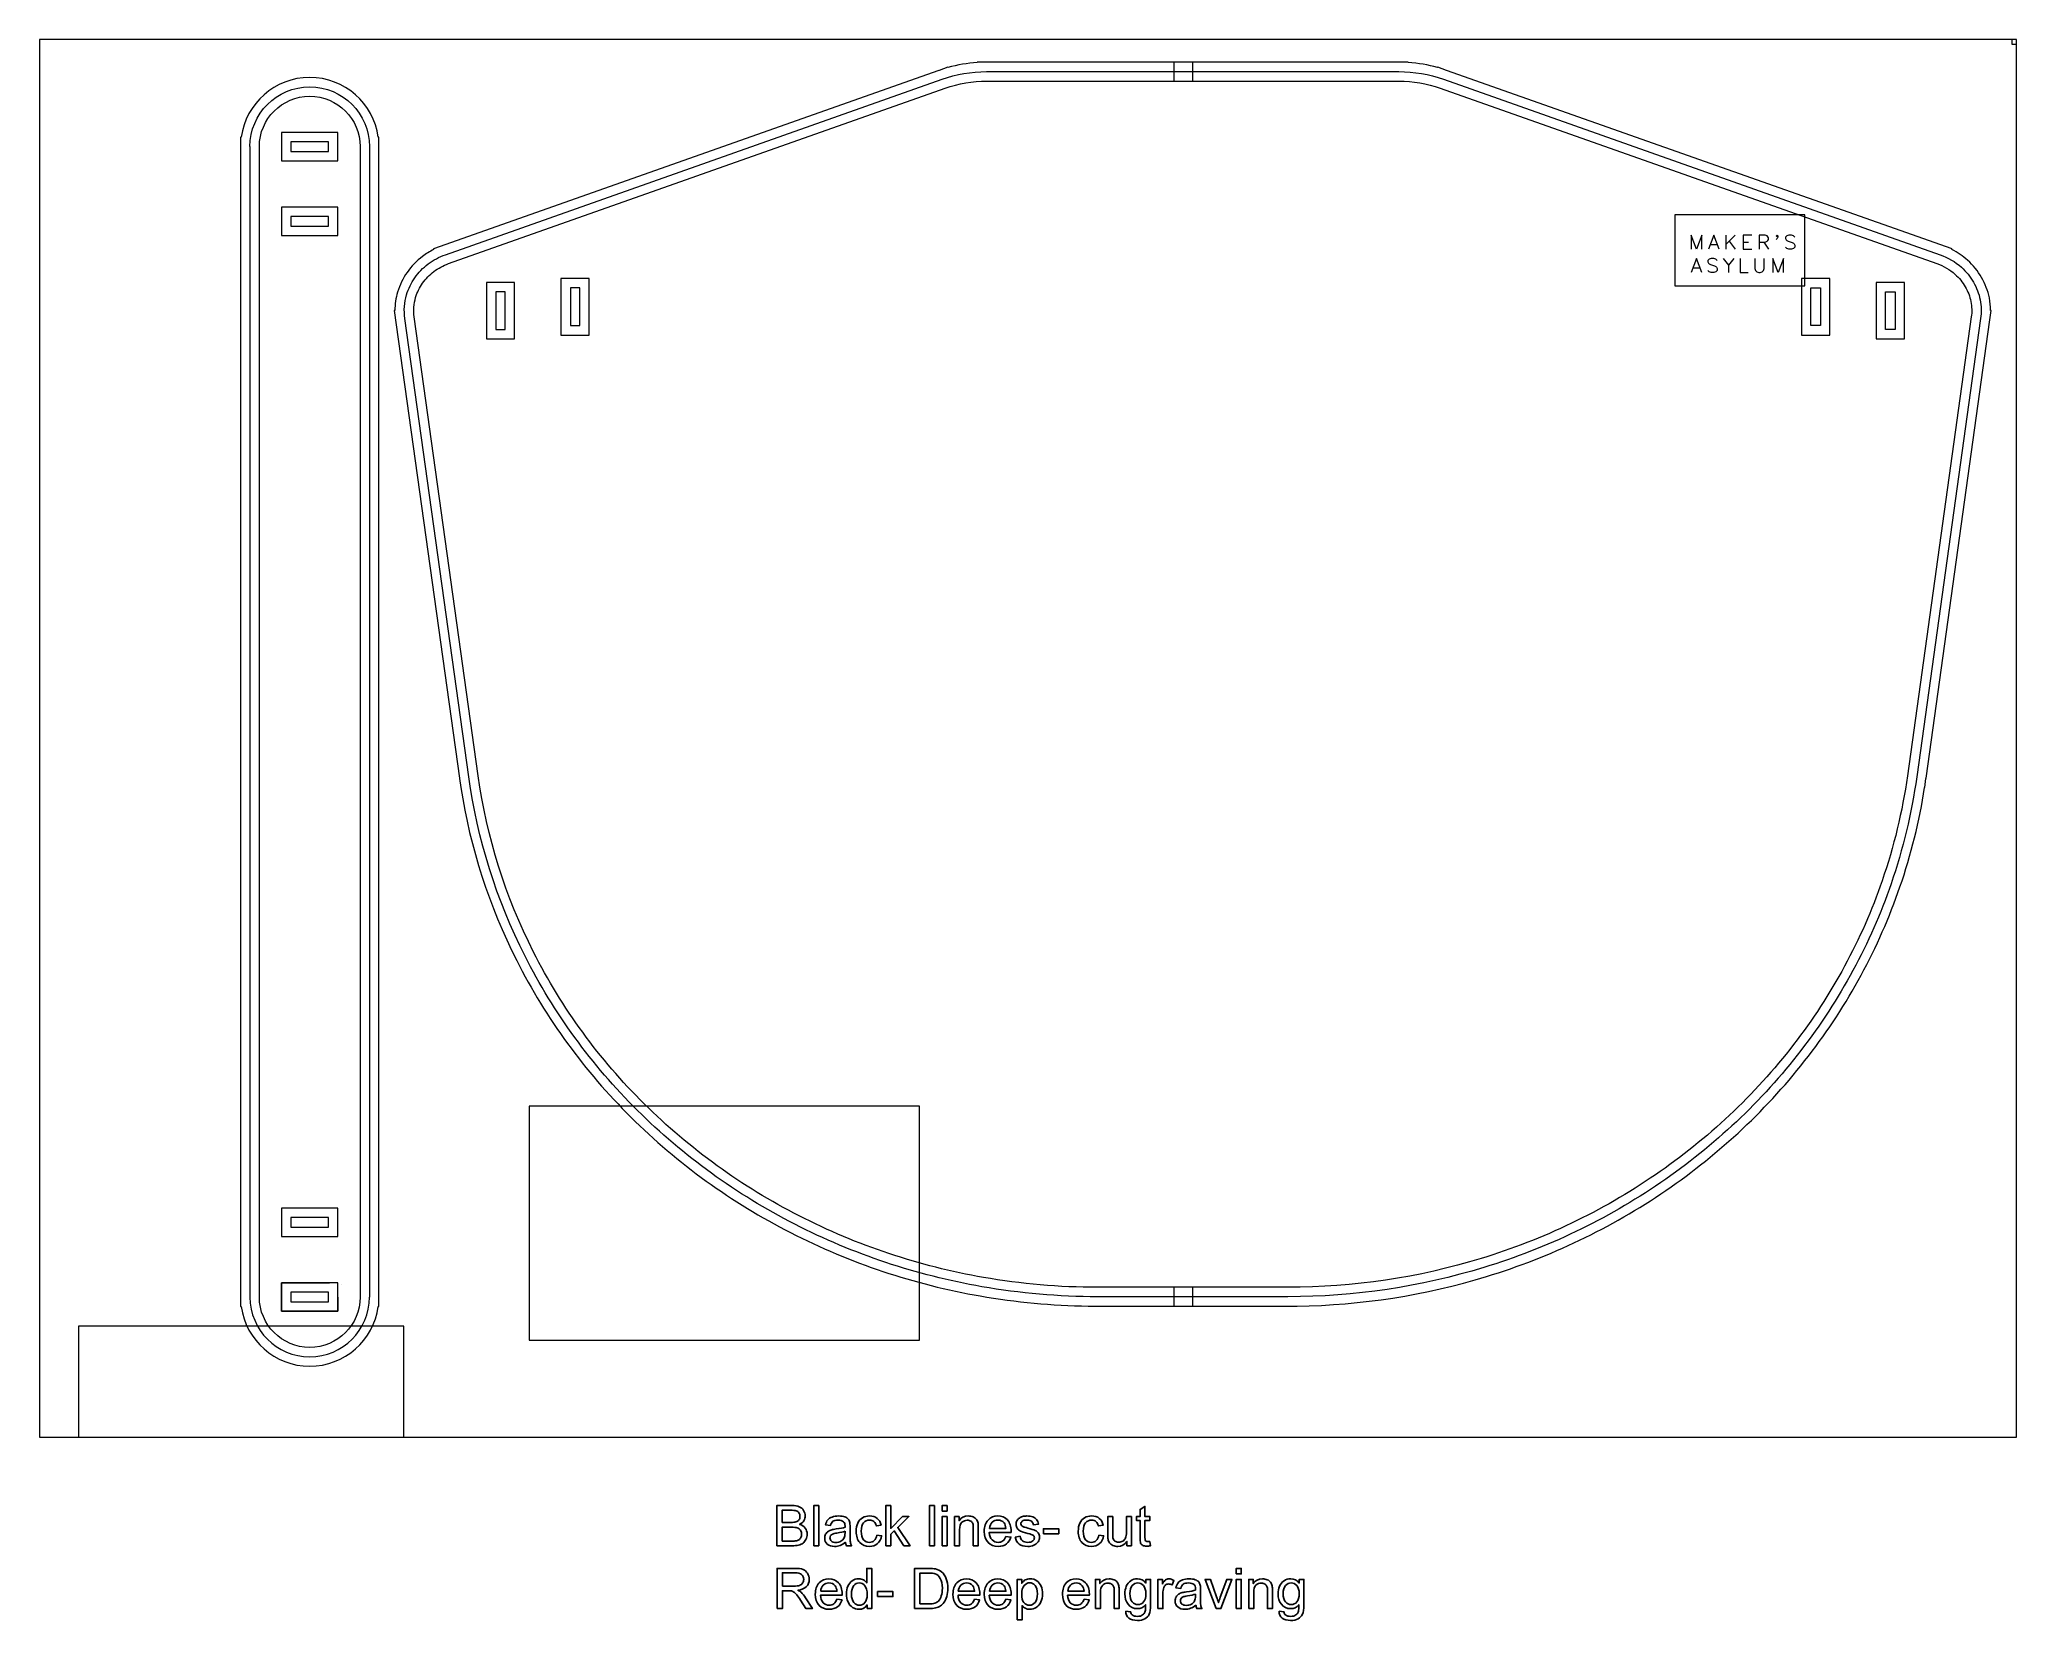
# Model space of a CAD drawing. Header units: millimetres. Extents: x -210 to 210, y -187 to 149.
import ezdxf

# ---------------------------------------------------------------- set-up
doc = ezdxf.new("R2010")
doc.units = ezdxf.units.MM
doc.header["$MEASUREMENT"] = 0
doc.layers.add('layer 1', color=7, linetype='Continuous')

msp = doc.modelspace()

# ---------------------------------------------------------------- linework, layer by layer
at = {"layer": 'layer 1', "color": 113, "lineweight": 18}
msp.add_open_spline([(-209.586, 148.5007), (-209.586, 148.5007), (210.414, 148.5007), (210.414, 148.5007), (210.414, 148.5007), (210.414, 148.5007), (210.414, -148.4993), (210.414, -148.4993), (210.414, -148.4993), (210.414, -148.4993), (-209.586, -148.4993), (-209.586, -148.4993), (-209.586, -148.4993), (-209.586, -148.4993), (-209.586, 148.5007), (-209.586, 148.5007)], degree=3, knots=[0, 0, 0, 0, 0.2, 0.2, 0.2, 0.2, 0.4, 0.4, 0.4, 0.4, 0.6, 0.6, 0.6, 0.6, 1, 1, 1, 1], dxfattribs=at)
at = {"layer": 'layer 1', "color": 227, "lineweight": 18}
msp.add_open_spline([(209.414, 148.5007), (209.414, 148.5007), (210.414, 148.5007), (210.414, 148.5007), (210.414, 148.5007), (210.414, 148.5007), (210.414, 147.5007), (210.414, 147.5007), (210.414, 147.5007), (210.414, 147.5007), (209.414, 147.5007), (209.414, 147.5007), (209.414, 147.5007), (209.414, 147.5007), (209.414, 148.5007), (209.414, 148.5007)], degree=3, knots=[0, 0, 0, 0, 0.2, 0.2, 0.2, 0.2, 0.4, 0.4, 0.4, 0.4, 0.6, 0.6, 0.6, 0.6, 1, 1, 1, 1], dxfattribs=at)
at = {"layer": 'layer 1', "color": 240, "lineweight": 18}
for points, knots in [([(-10.3774, 143.6105), (-10.3774, 143.6105), (-10.3774, 143.6757), (-10.3774, 143.6757), (-10.3774, 143.6757), (-10.3774, 143.6757), (35.4139, 143.6757), (35.4139, 143.6757), (35.4139, 143.6757), (35.4139, 143.6757), (35.4139, 139.6757), (35.4139, 139.6757), (35.4139, 139.6757), (35.4139, 139.6757), (-8.3774, 139.6757), (-8.3774, 139.6757), (-8.3774, 139.6757), (-11.3691, 139.6757), (-14.3307, 139.1747), (-17.1518, 138.1803), (-17.1518, 138.1803), (-17.1518, 138.1803), (-122.7101, 100.8702), (-122.7101, 100.8702), (-122.7101, 100.8702), (-123.8213, 100.4738), (-124.8671, 99.9168), (-125.8107, 99.208), (-125.8107, 99.208), (-126.7386, 98.5109), (-127.5529, 97.6778), (-128.219, 96.7271), (-128.219, 96.7271), (-128.8683, 95.8006), (-129.3639, 94.7807), (-129.6821, 93.6951), (-129.6821, 93.6951), (-130.079, 92.3413), (-130.1868, 90.9355), (-129.9979, 89.5381), (-129.9979, 89.5381), (-129.9979, 89.5381), (-116.4112, -7.9403), (-116.4112, -7.9403), (-116.4112, -7.9403), (-114.589, -21.0142), (-110.6032, -33.6336), (-104.6453, -45.415), (-104.6453, -45.415), (-98.6013, -57.3669), (-90.6514, -68.2111), (-81.152, -77.6513), (-81.152, -77.6513), (-71.4757, -87.2673), (-60.3527, -95.2701), (-48.2121, -101.4872), (-48.2121, -101.4872), (-35.8876, -107.7985), (-22.6841, -112.1848), (-9.0442, -114.5712), (-9.0442, -114.5712), (-1.04, -115.9716), (7.0766, -116.6743), (15.2026, -116.6743), (15.2026, -116.6743), (15.2026, -116.6743), (35.4139, -116.6743), (35.4139, -116.6743), (35.4139, -116.6743), (35.4139, -116.6743), (35.4139, -120.6743), (35.4139, -120.6743), (35.4139, -120.6743), (35.4139, -120.6743), (13.2026, -120.6743), (13.2026, -120.6743), (13.2026, -120.6743), (13.2026, -120.6743), (13.2026, -120.6605), (13.2026, -120.6605), (13.2026, -120.6605), (5.5144, -120.5544), (-2.1586, -119.8367), (-9.7336, -118.5114), (-9.7336, -118.5114), (-23.7681, -116.0559), (-37.3543, -111.5414), (-50.0353, -105.0476), (-50.0353, -105.0476), (-62.5432, -98.6424), (-74.0027, -90.3954), (-83.9716, -80.4885), (-83.9716, -80.4885), (-93.7744, -70.7468), (-101.9778, -59.5537), (-108.2149, -47.2202), (-108.2149, -47.2202), (-114.0703, -35.641), (-118.0822, -23.2761), (-120.0807, -10.471), (-120.0807, -10.471), (-120.0807, -10.471), (-120.0969, -10.4733), (-120.0969, -10.4733), (-120.0969, -10.4733), (-120.0969, -10.4733), (-120.3646, -8.5529), (-120.3646, -8.5529), (-120.3646, -8.5529), (-120.3674, -8.5327), (-120.3702, -8.5126), (-120.373, -8.4925), (-120.373, -8.4925), (-120.373, -8.4925), (-134.23, 90.9263), (-134.23, 90.9263), (-134.23, 90.9263), (-134.23, 90.9263), (-134.088, 90.9461), (-134.088, 90.9461), (-134.088, 90.9461), (-134.0817, 92.2536), (-133.8914, 93.5552), (-133.5207, 94.8201), (-133.5207, 94.8201), (-133.08, 96.3237), (-132.394, 97.7394), (-131.4948, 99.0227), (-131.4948, 99.0227), (-130.587, 100.3181), (-129.4777, 101.4562), (-128.2131, 102.4062), (-128.2131, 102.4062), (-127.471, 102.9636), (-126.6816, 103.4518), (-125.855, 103.8674), (-125.855, 103.8674), (-125.855, 103.8674), (-125.897, 103.9863), (-125.897, 103.9863), (-125.897, 103.9863), (-125.897, 103.9863), (-18.5062, 141.9441), (-18.5062, 141.9441), (-18.5062, 141.9441), (-18.4986, 141.9468), (-18.4909, 141.9495), (-18.4833, 141.9522), (-18.4833, 141.9522), (-18.4833, 141.9522), (-16.6205, 142.6106), (-16.6205, 142.6106), (-16.6205, 142.6106), (-16.6205, 142.6106), (-16.5984, 142.5481), (-16.5984, 142.5481), (-16.5984, 142.5481), (-14.567, 143.118), (-12.4832, 143.473), (-10.3774, 143.6105)], [0, 0, 0, 0, 0.02439024, 0.02439024, 0.02439024, 0.02439024, 0.04878049, 0.04878049, 0.04878049, 0.04878049, 0.07317073, 0.07317073, 0.07317073, 0.07317073, 0.09756098, 0.09756098, 0.09756098, 0.09756098, 0.12195122, 0.12195122, 0.12195122, 0.12195122, 0.14634146, 0.14634146, 0.14634146, 0.14634146, 0.17073171, 0.17073171, 0.17073171, 0.17073171, 0.19512195, 0.19512195, 0.19512195, 0.19512195, 0.2195122, 0.2195122, 0.2195122, 0.2195122, 0.24390244, 0.24390244, 0.24390244, 0.24390244, 0.26829268, 0.26829268, 0.26829268, 0.26829268, 0.29268293, 0.29268293, 0.29268293, 0.29268293, 0.31707317, 0.31707317, 0.31707317, 0.31707317, 0.34146341, 0.34146341, 0.34146341, 0.34146341, 0.36585366, 0.36585366, 0.36585366, 0.36585366, 0.3902439, 0.3902439, 0.3902439, 0.3902439, 0.41463415, 0.41463415, 0.41463415, 0.41463415, 0.43902439, 0.43902439, 0.43902439, 0.43902439, 0.46341463, 0.46341463, 0.46341463, 0.46341463, 0.48780488, 0.48780488, 0.48780488, 0.48780488, 0.51219512, 0.51219512, 0.51219512, 0.51219512, 0.53658537, 0.53658537, 0.53658537, 0.53658537, 0.56097561, 0.56097561, 0.56097561, 0.56097561, 0.58536585, 0.58536585, 0.58536585, 0.58536585, 0.6097561, 0.6097561, 0.6097561, 0.6097561, 0.63414634, 0.63414634, 0.63414634, 0.63414634, 0.65853659, 0.65853659, 0.65853659, 0.65853659, 0.68292683, 0.68292683, 0.68292683, 0.68292683, 0.70731707, 0.70731707, 0.70731707, 0.70731707, 0.73170732, 0.73170732, 0.73170732, 0.73170732, 0.75609756, 0.75609756, 0.75609756, 0.75609756, 0.7804878, 0.7804878, 0.7804878, 0.7804878, 0.80487805, 0.80487805, 0.80487805, 0.80487805, 0.82926829, 0.82926829, 0.82926829, 0.82926829, 0.85365854, 0.85365854, 0.85365854, 0.85365854, 0.87804878, 0.87804878, 0.87804878, 0.87804878, 0.90243902, 0.90243902, 0.90243902, 0.90243902, 0.92682927, 0.92682927, 0.92682927, 0.92682927, 0.95121951, 0.95121951, 0.95121951, 0.95121951, 1, 1, 1, 1]), ([(79.2053, 139.6757), (79.2053, 139.6757), (31.4139, 139.6757), (31.4139, 139.6757), (31.4139, 139.6757), (31.4139, 139.6757), (31.4139, 143.6757), (31.4139, 143.6757), (31.4139, 143.6757), (31.4139, 143.6757), (81.2053, 143.6757), (81.2053, 143.6757), (81.2053, 143.6757), (81.2053, 143.6757), (81.2053, 143.6105), (81.2053, 143.6105), (81.2053, 143.6105), (83.3111, 143.473), (85.3949, 143.118), (87.4263, 142.5481), (87.4263, 142.5481), (87.4263, 142.5481), (87.4484, 142.6106), (87.4484, 142.6106), (87.4484, 142.6106), (87.4484, 142.6106), (89.3112, 141.9522), (89.3112, 141.9522), (89.3112, 141.9522), (89.3188, 141.9495), (89.3265, 141.9468), (89.3341, 141.9441), (89.3341, 141.9441), (89.3341, 141.9441), (196.7249, 103.9863), (196.7249, 103.9863), (196.7249, 103.9863), (196.7249, 103.9863), (196.683, 103.8678), (196.683, 103.8678), (196.683, 103.8678), (197.897, 103.2577), (199.0282, 102.4923), (200.0469, 101.5815), (200.0469, 101.5815), (201.2226, 100.5303), (202.2262, 99.304), (203.0139, 97.9375), (203.0139, 97.9375), (203.795, 96.5826), (204.3496, 95.1143), (204.6518, 93.5801), (204.6518, 93.5801), (204.8233, 92.7095), (204.9114, 91.8284), (204.9158, 90.9461), (204.9158, 90.9461), (204.9158, 90.9461), (205.0579, 90.9263), (205.0579, 90.9263), (205.0579, 90.9263), (205.0579, 90.9263), (204.7845, 88.9645), (204.7845, 88.9645), (204.7845, 88.9645), (204.7836, 88.9581), (204.7827, 88.9517), (204.7818, 88.9453), (204.7818, 88.9453), (204.7818, 88.9453), (191.2009, -8.4925), (191.2009, -8.4925), (191.2009, -8.4925), (191.1981, -8.5127), (191.1953, -8.5329), (191.1924, -8.5531), (191.1924, -8.5531), (191.1924, -8.5531), (190.9248, -10.4733), (190.9248, -10.4733), (190.9248, -10.4733), (190.9248, -10.4733), (190.9086, -10.471), (190.9086, -10.471), (190.9086, -10.471), (189.7887, -17.6436), (188.0306, -24.7059), (185.6639, -31.5713), (185.6639, -31.5713), (181.1879, -44.5554), (174.6034, -56.6662), (166.2184, -67.544), (166.2184, -67.544), (157.6974, -78.5983), (147.4694, -88.1847), (135.955, -96.0697), (135.955, -96.0697), (124.2581, -104.0797), (111.4035, -110.2197), (97.8488, -114.3708), (97.8488, -114.3708), (84.7993, -118.3672), (71.265, -120.473), (57.6253, -120.6606), (57.6253, -120.6606), (57.6253, -120.6606), (57.6253, -120.6743), (57.6253, -120.6743), (57.6253, -120.6743), (57.6253, -120.6743), (31.4139, -120.6743), (31.4139, -120.6743), (31.4139, -120.6743), (31.4139, -120.6743), (31.4139, -116.6743), (31.4139, -116.6743), (31.4139, -116.6743), (31.4139, -116.6743), (55.6253, -116.6743), (55.6253, -116.6743), (55.6253, -116.6743), (69.5445, -116.6743), (83.3698, -114.6216), (96.6774, -110.5462), (96.6774, -110.5462), (109.845, -106.5136), (122.332, -100.5506), (133.695, -92.7693), (133.695, -92.7693), (144.8638, -85.121), (154.785, -75.8246), (163.0504, -65.102), (163.0504, -65.102), (171.1706, -54.5676), (177.5476, -42.8418), (181.8823, -30.2677), (181.8823, -30.2677), (184.3822, -23.0159), (186.1803, -15.5372), (187.2391, -7.9403), (187.2391, -7.9403), (187.2391, -7.9403), (200.8253, 89.535), (200.8253, 89.535), (200.8253, 89.535), (200.9733, 90.626), (200.94, 91.7265), (200.7272, 92.8071), (200.7272, 92.8071), (200.5098, 93.911), (200.1104, 94.9651), (199.5485, 95.9399), (199.5485, 95.9399), (198.9731, 96.938), (198.2397, 97.8316), (197.3809, 98.5993), (197.3809, 98.5993), (196.2506, 99.6098), (194.9355, 100.3762), (193.5062, 100.8814), (193.5062, 100.8814), (193.5062, 100.8814), (87.9794, 138.1804), (87.9794, 138.1804), (87.9794, 138.1804), (85.1583, 139.1748), (82.1969, 139.6757), (79.2053, 139.6757)], [0, 0, 0, 0, 0.02325581, 0.02325581, 0.02325581, 0.02325581, 0.04651163, 0.04651163, 0.04651163, 0.04651163, 0.06976744, 0.06976744, 0.06976744, 0.06976744, 0.09302326, 0.09302326, 0.09302326, 0.09302326, 0.11627907, 0.11627907, 0.11627907, 0.11627907, 0.13953488, 0.13953488, 0.13953488, 0.13953488, 0.1627907, 0.1627907, 0.1627907, 0.1627907, 0.18604651, 0.18604651, 0.18604651, 0.18604651, 0.20930233, 0.20930233, 0.20930233, 0.20930233, 0.23255814, 0.23255814, 0.23255814, 0.23255814, 0.25581395, 0.25581395, 0.25581395, 0.25581395, 0.27906977, 0.27906977, 0.27906977, 0.27906977, 0.30232558, 0.30232558, 0.30232558, 0.30232558, 0.3255814, 0.3255814, 0.3255814, 0.3255814, 0.34883721, 0.34883721, 0.34883721, 0.34883721, 0.37209302, 0.37209302, 0.37209302, 0.37209302, 0.39534884, 0.39534884, 0.39534884, 0.39534884, 0.41860465, 0.41860465, 0.41860465, 0.41860465, 0.44186047, 0.44186047, 0.44186047, 0.44186047, 0.46511628, 0.46511628, 0.46511628, 0.46511628, 0.48837209, 0.48837209, 0.48837209, 0.48837209, 0.51162791, 0.51162791, 0.51162791, 0.51162791, 0.53488372, 0.53488372, 0.53488372, 0.53488372, 0.55813953, 0.55813953, 0.55813953, 0.55813953, 0.58139535, 0.58139535, 0.58139535, 0.58139535, 0.60465116, 0.60465116, 0.60465116, 0.60465116, 0.62790698, 0.62790698, 0.62790698, 0.62790698, 0.65116279, 0.65116279, 0.65116279, 0.65116279, 0.6744186, 0.6744186, 0.6744186, 0.6744186, 0.69767442, 0.69767442, 0.69767442, 0.69767442, 0.72093023, 0.72093023, 0.72093023, 0.72093023, 0.74418605, 0.74418605, 0.74418605, 0.74418605, 0.76744186, 0.76744186, 0.76744186, 0.76744186, 0.79069767, 0.79069767, 0.79069767, 0.79069767, 0.81395349, 0.81395349, 0.81395349, 0.81395349, 0.8372093, 0.8372093, 0.8372093, 0.8372093, 0.86046512, 0.86046512, 0.86046512, 0.86046512, 0.88372093, 0.88372093, 0.88372093, 0.88372093, 0.90697674, 0.90697674, 0.90697674, 0.90697674, 0.93023256, 0.93023256, 0.93023256, 0.93023256, 0.95348837, 0.95348837, 0.95348837, 0.95348837, 1, 1, 1, 1]), ([(-166.8793, 123.7382), (-166.8793, 123.7382), (-166.8793, 127.7382), (-166.8793, 127.7382), (-166.8793, 127.7382), (-166.8793, 127.7382), (-166.7444, 127.7382), (-166.7444, 127.7382), (-166.7444, 127.7382), (-165.7685, 134.9102), (-159.6188, 140.4382), (-152.1793, 140.4382), (-152.1793, 140.4382), (-144.7398, 140.4382), (-138.5901, 134.9102), (-137.6142, 127.7382), (-137.6142, 127.7382), (-137.6142, 127.7382), (-137.4793, 127.7382), (-137.4793, 127.7382), (-137.4793, 127.7382), (-137.4793, 127.7382), (-137.4793, -120.7368), (-137.4793, -120.7368), (-137.4793, -120.7368), (-137.4793, -120.7368), (-137.6142, -120.7368), (-137.6142, -120.7368), (-137.6142, -120.7368), (-138.5901, -127.9088), (-144.7398, -133.4368), (-152.1793, -133.4368), (-152.1793, -133.4368), (-159.6188, -133.4368), (-165.7685, -127.9088), (-166.7444, -120.7368), (-166.7444, -120.7368), (-166.7444, -120.7368), (-166.8793, -120.7368), (-166.8793, -120.7368), (-166.8793, -120.7368), (-166.8793, -120.7368), (-166.8793, 123.7382), (-166.8793, 123.7382)], [0, 0, 0, 0, 0.08333333, 0.08333333, 0.08333333, 0.08333333, 0.16666667, 0.16666667, 0.16666667, 0.16666667, 0.25, 0.25, 0.25, 0.25, 0.33333333, 0.33333333, 0.33333333, 0.33333333, 0.41666667, 0.41666667, 0.41666667, 0.41666667, 0.5, 0.5, 0.5, 0.5, 0.58333333, 0.58333333, 0.58333333, 0.58333333, 0.66666667, 0.66666667, 0.66666667, 0.66666667, 0.75, 0.75, 0.75, 0.75, 0.83333333, 0.83333333, 0.83333333, 0.83333333, 1, 1, 1, 1]), ([(-141.4793, -99.7773), (-141.4793, -99.7773), (-141.4793, 125.7382), (-141.4793, 125.7382), (-141.4793, 125.7382), (-141.4793, 131.6483), (-146.2692, 136.4382), (-152.1793, 136.4382), (-152.1793, 136.4382), (-158.0894, 136.4382), (-162.8793, 131.6483), (-162.8793, 125.7382), (-162.8793, 125.7382), (-162.8793, 125.7382), (-162.8793, -118.7368), (-162.8793, -118.7368), (-162.8793, -118.7368), (-162.8793, -124.6469), (-158.0894, -129.4368), (-152.1793, -129.4368), (-152.1793, -129.4368), (-146.2692, -129.4368), (-141.4793, -124.6469), (-141.4793, -118.7368), (-141.4793, -118.7368), (-141.4793, -118.7368), (-141.4793, -99.7773), (-141.4793, -99.7773)], [0, 0, 0, 0, 0.125, 0.125, 0.125, 0.125, 0.25, 0.25, 0.25, 0.25, 0.375, 0.375, 0.375, 0.375, 0.5, 0.5, 0.5, 0.5, 0.625, 0.625, 0.625, 0.625, 0.75, 0.75, 0.75, 0.75, 1, 1, 1, 1])]:
    msp.add_open_spline(points, degree=3, knots=knots, dxfattribs=at)
at = {"layer": 'layer 1', "color": 253, "lineweight": 18}
for points, knots in [([(33.4139, 141.6757), (33.4139, 141.6757), (-8.3774, 141.6757), (-8.3774, 141.6757), (-8.3774, 141.6757), (-11.6176, 141.6757), (-14.8058, 141.1308), (-17.8397, 140.0584), (-17.8397, 140.0584), (-17.8397, 140.0584), (-123.3448, 102.7671), (-123.3448, 102.7671), (-123.3448, 102.7671), (-124.6714, 102.2981), (-125.9039, 101.6394), (-127.0119, 100.8071), (-127.0119, 100.8071), (-128.1199, 99.9747), (-129.0761, 98.9892), (-129.8569, 97.8749), (-129.8569, 97.8749), (-130.6378, 96.7606), (-131.2241, 95.5449), (-131.6014, 94.2576), (-131.6014, 94.2576), (-132.0832, 92.6138), (-132.2088, 90.9124), (-131.9731, 89.2215), (-131.9731, 89.2215), (-131.9731, 89.2215), (-118.3921, -8.2164), (-118.3921, -8.2164), (-118.3921, -8.2164), (-116.5466, -21.457), (-112.5263, -34.2626), (-106.4301, -46.3176), (-106.4301, -46.3176), (-100.3339, -58.3727), (-92.312, -69.3805), (-82.5618, -79.0699), (-82.5618, -79.0699), (-72.8117, -88.7594), (-61.5734, -96.892), (-49.1237, -103.2674), (-49.1237, -103.2674), (-36.674, -109.6428), (-23.3194, -114.104), (-9.3889, -116.5413), (-9.3889, -116.5413), (-1.2726, -117.9613), (6.9477, -118.6743), (15.2026, -118.6743), (15.2026, -118.6743), (15.2026, -118.6743), (33.4139, -118.6743), (33.4139, -118.6743), (33.4139, -118.6743), (33.4139, -118.6743), (35.4141, -118.6743), (35.4141, -118.6743), (35.4141, -118.6743), (35.4141, -118.6743), (55.6253, -118.6743), (55.6253, -118.6743), (55.6253, -118.6743), (69.7939, -118.6743), (83.788, -116.5852), (97.2631, -112.4585), (97.2631, -112.4585), (110.7382, -108.3317), (123.3624, -102.269), (134.825, -94.4195), (134.825, -94.4195), (146.2876, -86.5699), (156.3063, -77.127), (164.6344, -66.323), (164.6344, -66.323), (172.9624, -55.5191), (179.3948, -43.6202), (183.7731, -30.9195), (183.7731, -30.9195), (186.324, -23.5197), (188.1448, -15.9307), (189.22, -8.2164), (189.22, -8.2164), (189.22, -8.2164), (202.801, 89.2215), (202.801, 89.2215), (202.801, 89.2215), (202.9856, 90.5456), (202.9481, 91.8805), (202.6895, 93.1936), (202.6895, 93.1936), (202.4309, 94.5066), (201.9576, 95.7653), (201.2812, 96.9387), (201.2812, 96.9387), (200.6048, 98.1121), (199.7419, 99.1714), (198.7139, 100.0904), (198.7139, 100.0904), (197.4011, 101.264), (195.8669, 102.1683), (194.1727, 102.7671), (194.1727, 102.7671), (194.1727, 102.7671), (88.6676, 140.0584), (88.6676, 140.0584), (88.6676, 140.0584), (85.6337, 141.1308), (82.4455, 141.6757), (79.2053, 141.6757), (79.2053, 141.6757), (79.2053, 141.6757), (35.4141, 141.6757), (35.4141, 141.6757), (35.4141, 141.6757), (35.4141, 141.6757), (33.4139, 141.6757), (33.4139, 141.6757)], [0, 0, 0, 0, 0.03225806, 0.03225806, 0.03225806, 0.03225806, 0.06451613, 0.06451613, 0.06451613, 0.06451613, 0.09677419, 0.09677419, 0.09677419, 0.09677419, 0.12903226, 0.12903226, 0.12903226, 0.12903226, 0.16129032, 0.16129032, 0.16129032, 0.16129032, 0.19354839, 0.19354839, 0.19354839, 0.19354839, 0.22580645, 0.22580645, 0.22580645, 0.22580645, 0.25806452, 0.25806452, 0.25806452, 0.25806452, 0.29032258, 0.29032258, 0.29032258, 0.29032258, 0.32258065, 0.32258065, 0.32258065, 0.32258065, 0.35483871, 0.35483871, 0.35483871, 0.35483871, 0.38709677, 0.38709677, 0.38709677, 0.38709677, 0.41935484, 0.41935484, 0.41935484, 0.41935484, 0.4516129, 0.4516129, 0.4516129, 0.4516129, 0.48387097, 0.48387097, 0.48387097, 0.48387097, 0.51612903, 0.51612903, 0.51612903, 0.51612903, 0.5483871, 0.5483871, 0.5483871, 0.5483871, 0.58064516, 0.58064516, 0.58064516, 0.58064516, 0.61290323, 0.61290323, 0.61290323, 0.61290323, 0.64516129, 0.64516129, 0.64516129, 0.64516129, 0.67741935, 0.67741935, 0.67741935, 0.67741935, 0.70967742, 0.70967742, 0.70967742, 0.70967742, 0.74193548, 0.74193548, 0.74193548, 0.74193548, 0.77419355, 0.77419355, 0.77419355, 0.77419355, 0.80645161, 0.80645161, 0.80645161, 0.80645161, 0.83870968, 0.83870968, 0.83870968, 0.83870968, 0.87096774, 0.87096774, 0.87096774, 0.87096774, 0.90322581, 0.90322581, 0.90322581, 0.90322581, 0.93548387, 0.93548387, 0.93548387, 0.93548387, 1, 1, 1, 1]), ([(-148.1795, 124.7383), (-148.1795, 124.7383), (-156.1795, 124.7383), (-156.1795, 124.7383), (-156.1795, 124.7383), (-156.1795, 124.7383), (-156.1795, 126.7383), (-156.1795, 126.7383), (-156.1795, 126.7383), (-156.1795, 126.7383), (-148.1795, 126.7383), (-148.1795, 126.7383), (-148.1795, 126.7383), (-148.1795, 126.7383), (-148.1795, 124.7383), (-148.1795, 124.7383)], [0, 0, 0, 0, 0.2, 0.2, 0.2, 0.2, 0.4, 0.4, 0.4, 0.4, 0.6, 0.6, 0.6, 0.6, 1, 1, 1, 1]), ([(-148.1795, 108.8633), (-148.1795, 108.8633), (-156.1795, 108.8633), (-156.1795, 108.8633), (-156.1795, 108.8633), (-156.1795, 108.8633), (-156.1795, 110.8633), (-156.1795, 110.8633), (-156.1795, 110.8633), (-156.1795, 110.8633), (-148.1795, 110.8633), (-148.1795, 110.8633), (-148.1795, 110.8633), (-148.1795, 110.8633), (-148.1795, 108.8633), (-148.1795, 108.8633)], [0, 0, 0, 0, 0.2, 0.2, 0.2, 0.2, 0.4, 0.4, 0.4, 0.4, 0.6, 0.6, 0.6, 0.6, 1, 1, 1, 1]), ([(-112.657, 86.876), (-112.657, 86.876), (-112.657, 94.876), (-112.657, 94.876), (-112.657, 94.876), (-112.657, 94.876), (-110.657, 94.876), (-110.657, 94.876), (-110.657, 94.876), (-110.657, 94.876), (-110.657, 86.876), (-110.657, 86.876), (-110.657, 86.876), (-110.657, 86.876), (-112.657, 86.876), (-112.657, 86.876)], [0, 0, 0, 0, 0.2, 0.2, 0.2, 0.2, 0.4, 0.4, 0.4, 0.4, 0.6, 0.6, 0.6, 0.6, 1, 1, 1, 1]), ([(-96.8037, 87.7068), (-96.8037, 87.7068), (-96.8037, 95.7068), (-96.8037, 95.7068), (-96.8037, 95.7068), (-96.8037, 95.7068), (-94.8037, 95.7068), (-94.8037, 95.7068), (-94.8037, 95.7068), (-94.8037, 95.7068), (-94.8037, 87.7068), (-94.8037, 87.7068), (-94.8037, 87.7068), (-94.8037, 87.7068), (-96.8037, 87.7068), (-96.8037, 87.7068)], [0, 0, 0, 0, 0.2, 0.2, 0.2, 0.2, 0.4, 0.4, 0.4, 0.4, 0.6, 0.6, 0.6, 0.6, 1, 1, 1, 1]), ([(166.7607, 95.7063), (166.7607, 95.7063), (166.7607, 87.7063), (166.7607, 87.7063), (166.7607, 87.7063), (166.7607, 87.7063), (168.7608, 87.7063), (168.7608, 87.7063), (168.7608, 87.7063), (168.7608, 87.7063), (168.7608, 95.7063), (168.7608, 95.7063), (168.7608, 95.7063), (168.7608, 95.7063), (166.7607, 95.7063), (166.7607, 95.7063)], [0, 0, 0, 0, 0.2, 0.2, 0.2, 0.2, 0.4, 0.4, 0.4, 0.4, 0.6, 0.6, 0.6, 0.6, 1, 1, 1, 1]), ([(182.6141, 94.8755), (182.6141, 94.8755), (182.6141, 86.8755), (182.6141, 86.8755), (182.6141, 86.8755), (182.6141, 86.8755), (184.6141, 86.8755), (184.6141, 86.8755), (184.6141, 86.8755), (184.6141, 86.8755), (184.6141, 94.8755), (184.6141, 94.8755), (184.6141, 94.8755), (184.6141, 94.8755), (182.6141, 94.8755), (182.6141, 94.8755)], [0, 0, 0, 0, 0.2, 0.2, 0.2, 0.2, 0.4, 0.4, 0.4, 0.4, 0.6, 0.6, 0.6, 0.6, 1, 1, 1, 1]), ([(-148.1795, -103.8617), (-148.1795, -103.8617), (-156.1795, -103.8617), (-156.1795, -103.8617), (-156.1795, -103.8617), (-156.1795, -103.8617), (-156.1795, -101.8617), (-156.1795, -101.8617), (-156.1795, -101.8617), (-156.1795, -101.8617), (-148.1795, -101.8617), (-148.1795, -101.8617), (-148.1795, -101.8617), (-148.1795, -101.8617), (-148.1795, -103.8617), (-148.1795, -103.8617)], [0, 0, 0, 0, 0.2, 0.2, 0.2, 0.2, 0.4, 0.4, 0.4, 0.4, 0.6, 0.6, 0.6, 0.6, 1, 1, 1, 1]), ([(-148.1795, -119.7367), (-148.1795, -119.7367), (-156.1795, -119.7367), (-156.1795, -119.7367), (-156.1795, -119.7367), (-156.1795, -119.7367), (-156.1795, -117.7367), (-156.1795, -117.7367), (-156.1795, -117.7367), (-156.1795, -117.7367), (-148.1795, -117.7367), (-148.1795, -117.7367), (-148.1795, -117.7367), (-148.1795, -117.7367), (-148.1795, -119.7367), (-148.1795, -119.7367)], [0, 0, 0, 0, 0.2, 0.2, 0.2, 0.2, 0.4, 0.4, 0.4, 0.4, 0.6, 0.6, 0.6, 0.6, 1, 1, 1, 1])]:
    msp.add_open_spline(points, degree=3, knots=knots, dxfattribs=at)
at = {"layer": 'layer 1', "color": 254, "lineweight": 18}
for points, knots in [([(-164.8793, 125.7382), (-164.8793, 132.7522), (-159.1933, 138.4382), (-152.1793, 138.4382), (-152.1793, 138.4382), (-145.1653, 138.4382), (-139.4793, 132.7522), (-139.4793, 125.7382)], [0, 0, 0, 0, 0.33333333, 0.33333333, 0.33333333, 0.33333333, 1, 1, 1, 1]), ([(-148.1793, 124.7383), (-148.1793, 124.7383), (-156.1793, 124.7383), (-156.1793, 124.7383), (-156.1793, 124.7383), (-156.1793, 124.7383), (-156.1793, 126.7383), (-156.1793, 126.7383), (-156.1793, 126.7383), (-156.1793, 126.7383), (-148.1793, 126.7383), (-148.1793, 126.7383), (-148.1793, 126.7383), (-148.1793, 126.7383), (-148.1793, 124.7383), (-148.1793, 124.7383)], [0, 0, 0, 0, 0.2, 0.2, 0.2, 0.2, 0.4, 0.4, 0.4, 0.4, 0.6, 0.6, 0.6, 0.6, 1, 1, 1, 1]), ([(-148.1793, 108.8633), (-148.1793, 108.8633), (-156.1793, 108.8633), (-156.1793, 108.8633), (-156.1793, 108.8633), (-156.1793, 108.8633), (-156.1793, 110.8633), (-156.1793, 110.8633), (-156.1793, 110.8633), (-156.1793, 110.8633), (-148.1793, 110.8633), (-148.1793, 110.8633), (-148.1793, 110.8633), (-148.1793, 110.8633), (-148.1793, 108.8633), (-148.1793, 108.8633)], [0, 0, 0, 0, 0.2, 0.2, 0.2, 0.2, 0.4, 0.4, 0.4, 0.4, 0.6, 0.6, 0.6, 0.6, 1, 1, 1, 1]), ([(-148.1793, -103.8617), (-148.1793, -103.8617), (-156.1793, -103.8617), (-156.1793, -103.8617), (-156.1793, -103.8617), (-156.1793, -103.8617), (-156.1793, -101.8617), (-156.1793, -101.8617), (-156.1793, -101.8617), (-156.1793, -101.8617), (-148.1793, -101.8617), (-148.1793, -101.8617), (-148.1793, -101.8617), (-148.1793, -101.8617), (-148.1793, -103.8617), (-148.1793, -103.8617)], [0, 0, 0, 0, 0.2, 0.2, 0.2, 0.2, 0.4, 0.4, 0.4, 0.4, 0.6, 0.6, 0.6, 0.6, 1, 1, 1, 1]), ([(-164.8793, -118.7368), (-164.8793, -125.7508), (-159.1933, -131.4368), (-152.1793, -131.4368), (-152.1793, -131.4368), (-145.1653, -131.4368), (-139.4793, -125.7508), (-139.4793, -118.7368)], [0, 0, 0, 0, 0.33333333, 0.33333333, 0.33333333, 0.33333333, 1, 1, 1, 1]), ([(-148.1793, -119.7367), (-148.1793, -119.7367), (-156.1793, -119.7367), (-156.1793, -119.7367), (-156.1793, -119.7367), (-156.1793, -119.7367), (-156.1793, -117.7367), (-156.1793, -117.7367), (-156.1793, -117.7367), (-156.1793, -117.7367), (-148.1793, -117.7367), (-148.1793, -117.7367), (-148.1793, -117.7367), (-148.1793, -117.7367), (-148.1793, -119.7367), (-148.1793, -119.7367)], [0, 0, 0, 0, 0.2, 0.2, 0.2, 0.2, 0.4, 0.4, 0.4, 0.4, 0.6, 0.6, 0.6, 0.6, 1, 1, 1, 1])]:
    msp.add_open_spline(points, degree=3, knots=knots, dxfattribs=at)
at = {"layer": 'layer 1', "color": 250, "lineweight": 18}
for points, knots in [([(-148.1795, 122.7383), (-150.8462, 122.7383), (-153.5128, 122.7383), (-156.1795, 122.7383), (-156.1795, 122.7383), (-156.1795, 122.7383), (-158.1795, 122.7383), (-158.1795, 122.7383), (-158.1795, 122.7383), (-158.1795, 122.7383), (-158.1795, 124.7383), (-158.1795, 124.7383), (-158.1795, 124.7383), (-158.1795, 125.405), (-158.1795, 126.0716), (-158.1795, 126.7383), (-158.1795, 126.7383), (-158.1795, 126.7383), (-158.1795, 128.7383), (-158.1795, 128.7383), (-158.1795, 128.7383), (-158.1795, 128.7383), (-156.1795, 128.7383), (-156.1795, 128.7383), (-156.1795, 128.7383), (-153.5128, 128.7383), (-150.8462, 128.7383), (-148.1795, 128.7383), (-148.1795, 128.7383), (-148.1795, 128.7383), (-146.1795, 128.7383), (-146.1795, 128.7383), (-146.1795, 128.7383), (-146.1795, 128.7383), (-146.1795, 126.7383), (-146.1795, 126.7383), (-146.1795, 126.7383), (-146.1795, 126.0716), (-146.1795, 125.405), (-146.1795, 124.7383), (-146.1795, 124.7383), (-146.1795, 124.7383), (-146.1795, 122.7383), (-146.1795, 122.7383), (-146.1795, 122.7383), (-146.1795, 122.7383), (-148.1795, 122.7383), (-148.1795, 122.7383)], [0, 0, 0, 0, 0.07692308, 0.07692308, 0.07692308, 0.07692308, 0.15384615, 0.15384615, 0.15384615, 0.15384615, 0.23076923, 0.23076923, 0.23076923, 0.23076923, 0.30769231, 0.30769231, 0.30769231, 0.30769231, 0.38461538, 0.38461538, 0.38461538, 0.38461538, 0.46153846, 0.46153846, 0.46153846, 0.46153846, 0.53846154, 0.53846154, 0.53846154, 0.53846154, 0.61538462, 0.61538462, 0.61538462, 0.61538462, 0.69230769, 0.69230769, 0.69230769, 0.69230769, 0.76923077, 0.76923077, 0.76923077, 0.76923077, 0.84615385, 0.84615385, 0.84615385, 0.84615385, 1, 1, 1, 1]), ([(-148.1793, 122.7383), (-150.846, 122.7383), (-153.5126, 122.7383), (-156.1793, 122.7383), (-156.1793, 122.7383), (-156.1793, 122.7383), (-158.1793, 122.7383), (-158.1793, 122.7383), (-158.1793, 122.7383), (-158.1793, 122.7383), (-158.1793, 124.7383), (-158.1793, 124.7383), (-158.1793, 124.7383), (-158.1793, 125.405), (-158.1793, 126.0716), (-158.1793, 126.7383), (-158.1793, 126.7383), (-158.1793, 126.7383), (-158.1793, 128.7383), (-158.1793, 128.7383), (-158.1793, 128.7383), (-158.1793, 128.7383), (-156.1793, 128.7383), (-156.1793, 128.7383), (-156.1793, 128.7383), (-153.5126, 128.7383), (-150.846, 128.7383), (-148.1793, 128.7383), (-148.1793, 128.7383), (-148.1793, 128.7383), (-146.1793, 128.7383), (-146.1793, 128.7383), (-146.1793, 128.7383), (-146.1793, 128.7383), (-146.1793, 126.7383), (-146.1793, 126.7383), (-146.1793, 126.7383), (-146.1793, 126.0716), (-146.1793, 125.405), (-146.1793, 124.7383), (-146.1793, 124.7383), (-146.1793, 124.7383), (-146.1793, 122.7383), (-146.1793, 122.7383), (-146.1793, 122.7383), (-146.1793, 122.7383), (-148.1793, 122.7383), (-148.1793, 122.7383)], [0, 0, 0, 0, 0.07692308, 0.07692308, 0.07692308, 0.07692308, 0.15384615, 0.15384615, 0.15384615, 0.15384615, 0.23076923, 0.23076923, 0.23076923, 0.23076923, 0.30769231, 0.30769231, 0.30769231, 0.30769231, 0.38461538, 0.38461538, 0.38461538, 0.38461538, 0.46153846, 0.46153846, 0.46153846, 0.46153846, 0.53846154, 0.53846154, 0.53846154, 0.53846154, 0.61538462, 0.61538462, 0.61538462, 0.61538462, 0.69230769, 0.69230769, 0.69230769, 0.69230769, 0.76923077, 0.76923077, 0.76923077, 0.76923077, 0.84615385, 0.84615385, 0.84615385, 0.84615385, 1, 1, 1, 1]), ([(-148.1795, 106.8633), (-150.8462, 106.8633), (-153.5128, 106.8633), (-156.1795, 106.8633), (-156.1795, 106.8633), (-156.1795, 106.8633), (-158.1795, 106.8633), (-158.1795, 106.8633), (-158.1795, 106.8633), (-158.1795, 106.8633), (-158.1795, 108.8633), (-158.1795, 108.8633), (-158.1795, 108.8633), (-158.1795, 109.53), (-158.1795, 110.1966), (-158.1795, 110.8633), (-158.1795, 110.8633), (-158.1795, 110.8633), (-158.1795, 112.8633), (-158.1795, 112.8633), (-158.1795, 112.8633), (-158.1795, 112.8633), (-156.1795, 112.8633), (-156.1795, 112.8633), (-156.1795, 112.8633), (-153.5128, 112.8633), (-150.8462, 112.8633), (-148.1795, 112.8633), (-148.1795, 112.8633), (-148.1795, 112.8633), (-146.1795, 112.8633), (-146.1795, 112.8633), (-146.1795, 112.8633), (-146.1795, 112.8633), (-146.1795, 110.8633), (-146.1795, 110.8633), (-146.1795, 110.8633), (-146.1795, 110.1966), (-146.1795, 109.53), (-146.1795, 108.8633), (-146.1795, 108.8633), (-146.1795, 108.8633), (-146.1795, 106.8633), (-146.1795, 106.8633), (-146.1795, 106.8633), (-146.1795, 106.8633), (-148.1795, 106.8633), (-148.1795, 106.8633)], [0, 0, 0, 0, 0.07692308, 0.07692308, 0.07692308, 0.07692308, 0.15384615, 0.15384615, 0.15384615, 0.15384615, 0.23076923, 0.23076923, 0.23076923, 0.23076923, 0.30769231, 0.30769231, 0.30769231, 0.30769231, 0.38461538, 0.38461538, 0.38461538, 0.38461538, 0.46153846, 0.46153846, 0.46153846, 0.46153846, 0.53846154, 0.53846154, 0.53846154, 0.53846154, 0.61538462, 0.61538462, 0.61538462, 0.61538462, 0.69230769, 0.69230769, 0.69230769, 0.69230769, 0.76923077, 0.76923077, 0.76923077, 0.76923077, 0.84615385, 0.84615385, 0.84615385, 0.84615385, 1, 1, 1, 1]), ([(-148.1793, 106.8633), (-150.846, 106.8633), (-153.5126, 106.8633), (-156.1793, 106.8633), (-156.1793, 106.8633), (-156.1793, 106.8633), (-158.1793, 106.8633), (-158.1793, 106.8633), (-158.1793, 106.8633), (-158.1793, 106.8633), (-158.1793, 108.8633), (-158.1793, 108.8633), (-158.1793, 108.8633), (-158.1793, 109.53), (-158.1793, 110.1966), (-158.1793, 110.8633), (-158.1793, 110.8633), (-158.1793, 110.8633), (-158.1793, 112.8633), (-158.1793, 112.8633), (-158.1793, 112.8633), (-158.1793, 112.8633), (-156.1793, 112.8633), (-156.1793, 112.8633), (-156.1793, 112.8633), (-153.5126, 112.8633), (-150.846, 112.8633), (-148.1793, 112.8633), (-148.1793, 112.8633), (-148.1793, 112.8633), (-146.1793, 112.8633), (-146.1793, 112.8633), (-146.1793, 112.8633), (-146.1793, 112.8633), (-146.1793, 110.8633), (-146.1793, 110.8633), (-146.1793, 110.8633), (-146.1793, 110.1966), (-146.1793, 109.53), (-146.1793, 108.8633), (-146.1793, 108.8633), (-146.1793, 108.8633), (-146.1793, 106.8633), (-146.1793, 106.8633), (-146.1793, 106.8633), (-146.1793, 106.8633), (-148.1793, 106.8633), (-148.1793, 106.8633)], [0, 0, 0, 0, 0.07692308, 0.07692308, 0.07692308, 0.07692308, 0.15384615, 0.15384615, 0.15384615, 0.15384615, 0.23076923, 0.23076923, 0.23076923, 0.23076923, 0.30769231, 0.30769231, 0.30769231, 0.30769231, 0.38461538, 0.38461538, 0.38461538, 0.38461538, 0.46153846, 0.46153846, 0.46153846, 0.46153846, 0.53846154, 0.53846154, 0.53846154, 0.53846154, 0.61538462, 0.61538462, 0.61538462, 0.61538462, 0.69230769, 0.69230769, 0.69230769, 0.69230769, 0.76923077, 0.76923077, 0.76923077, 0.76923077, 0.84615385, 0.84615385, 0.84615385, 0.84615385, 1, 1, 1, 1]), ([(137.8383, 111.2802), (137.8383, 111.2802), (165.4388, 111.2802), (165.4388, 111.2802), (165.4388, 111.2802), (165.4388, 111.2802), (165.4388, 96.173), (165.4388, 96.173), (165.4388, 96.173), (165.4388, 96.173), (137.8383, 96.173), (137.8383, 96.173), (137.8383, 96.173), (137.8383, 96.173), (137.8383, 111.2802), (137.8383, 111.2802)], [0, 0, 0, 0, 0.2, 0.2, 0.2, 0.2, 0.4, 0.4, 0.4, 0.4, 0.6, 0.6, 0.6, 0.6, 1, 1, 1, 1]), ([(-114.657, 86.876), (-114.657, 89.5427), (-114.657, 92.2093), (-114.657, 94.876), (-114.657, 94.876), (-114.657, 94.876), (-114.657, 96.876), (-114.657, 96.876), (-114.657, 96.876), (-114.657, 96.876), (-112.657, 96.876), (-112.657, 96.876), (-112.657, 96.876), (-111.9903, 96.876), (-111.3237, 96.876), (-110.657, 96.876), (-110.657, 96.876), (-110.657, 96.876), (-108.657, 96.876), (-108.657, 96.876), (-108.657, 96.876), (-108.657, 96.876), (-108.657, 94.876), (-108.657, 94.876), (-108.657, 94.876), (-108.657, 92.2093), (-108.657, 89.5427), (-108.657, 86.876), (-108.657, 86.876), (-108.657, 86.876), (-108.657, 84.876), (-108.657, 84.876), (-108.657, 84.876), (-108.657, 84.876), (-110.657, 84.876), (-110.657, 84.876), (-110.657, 84.876), (-111.3237, 84.876), (-111.9903, 84.876), (-112.657, 84.876), (-112.657, 84.876), (-112.657, 84.876), (-114.657, 84.876), (-114.657, 84.876), (-114.657, 84.876), (-114.657, 84.876), (-114.657, 86.876), (-114.657, 86.876)], [0, 0, 0, 0, 0.07692308, 0.07692308, 0.07692308, 0.07692308, 0.15384615, 0.15384615, 0.15384615, 0.15384615, 0.23076923, 0.23076923, 0.23076923, 0.23076923, 0.30769231, 0.30769231, 0.30769231, 0.30769231, 0.38461538, 0.38461538, 0.38461538, 0.38461538, 0.46153846, 0.46153846, 0.46153846, 0.46153846, 0.53846154, 0.53846154, 0.53846154, 0.53846154, 0.61538462, 0.61538462, 0.61538462, 0.61538462, 0.69230769, 0.69230769, 0.69230769, 0.69230769, 0.76923077, 0.76923077, 0.76923077, 0.76923077, 0.84615385, 0.84615385, 0.84615385, 0.84615385, 1, 1, 1, 1]), ([(-98.8037, 87.7068), (-98.8037, 90.3735), (-98.8037, 93.0401), (-98.8037, 95.7068), (-98.8037, 95.7068), (-98.8037, 95.7068), (-98.8037, 97.7068), (-98.8037, 97.7068), (-98.8037, 97.7068), (-98.8037, 97.7068), (-96.8037, 97.7068), (-96.8037, 97.7068), (-96.8037, 97.7068), (-96.137, 97.7068), (-95.4704, 97.7068), (-94.8037, 97.7068), (-94.8037, 97.7068), (-94.8037, 97.7068), (-92.8037, 97.7068), (-92.8037, 97.7068), (-92.8037, 97.7068), (-92.8037, 97.7068), (-92.8037, 95.7068), (-92.8037, 95.7068), (-92.8037, 95.7068), (-92.8037, 93.0401), (-92.8037, 90.3735), (-92.8037, 87.7068), (-92.8037, 87.7068), (-92.8037, 87.7068), (-92.8037, 85.7068), (-92.8037, 85.7068), (-92.8037, 85.7068), (-92.8037, 85.7068), (-94.8037, 85.7068), (-94.8037, 85.7068), (-94.8037, 85.7068), (-95.4704, 85.7068), (-96.137, 85.7068), (-96.8037, 85.7068), (-96.8037, 85.7068), (-96.8037, 85.7068), (-98.8037, 85.7068), (-98.8037, 85.7068), (-98.8037, 85.7068), (-98.8037, 85.7068), (-98.8037, 87.7068), (-98.8037, 87.7068)], [0, 0, 0, 0, 0.07692308, 0.07692308, 0.07692308, 0.07692308, 0.15384615, 0.15384615, 0.15384615, 0.15384615, 0.23076923, 0.23076923, 0.23076923, 0.23076923, 0.30769231, 0.30769231, 0.30769231, 0.30769231, 0.38461538, 0.38461538, 0.38461538, 0.38461538, 0.46153846, 0.46153846, 0.46153846, 0.46153846, 0.53846154, 0.53846154, 0.53846154, 0.53846154, 0.61538462, 0.61538462, 0.61538462, 0.61538462, 0.69230769, 0.69230769, 0.69230769, 0.69230769, 0.76923077, 0.76923077, 0.76923077, 0.76923077, 0.84615385, 0.84615385, 0.84615385, 0.84615385, 1, 1, 1, 1]), ([(166.7607, 97.7063), (167.4274, 97.7063), (168.0941, 97.7063), (168.7608, 97.7063), (168.7608, 97.7063), (168.7608, 97.7063), (170.7608, 97.7063), (170.7608, 97.7063), (170.7608, 97.7063), (170.7608, 97.7063), (170.7608, 95.7063), (170.7608, 95.7063), (170.7608, 95.7063), (170.7608, 93.0396), (170.7608, 90.373), (170.7608, 87.7063), (170.7608, 87.7063), (170.7608, 87.7063), (170.7608, 85.7063), (170.7608, 85.7063), (170.7608, 85.7063), (170.7608, 85.7063), (168.7608, 85.7063), (168.7608, 85.7063), (168.7608, 85.7063), (168.0941, 85.7063), (167.4274, 85.7063), (166.7607, 85.7063), (166.7607, 85.7063), (166.7607, 85.7063), (164.7607, 85.7063), (164.7607, 85.7063), (164.7607, 85.7063), (164.7607, 85.7063), (164.7607, 87.7063), (164.7607, 87.7063), (164.7607, 87.7063), (164.7607, 90.373), (164.7607, 93.0396), (164.7607, 95.7063), (164.7607, 95.7063), (164.7607, 95.7063), (164.7607, 97.7063), (164.7607, 97.7063), (164.7607, 97.7063), (164.7607, 97.7063), (166.7607, 97.7063), (166.7607, 97.7063)], [0, 0, 0, 0, 0.07692308, 0.07692308, 0.07692308, 0.07692308, 0.15384615, 0.15384615, 0.15384615, 0.15384615, 0.23076923, 0.23076923, 0.23076923, 0.23076923, 0.30769231, 0.30769231, 0.30769231, 0.30769231, 0.38461538, 0.38461538, 0.38461538, 0.38461538, 0.46153846, 0.46153846, 0.46153846, 0.46153846, 0.53846154, 0.53846154, 0.53846154, 0.53846154, 0.61538462, 0.61538462, 0.61538462, 0.61538462, 0.69230769, 0.69230769, 0.69230769, 0.69230769, 0.76923077, 0.76923077, 0.76923077, 0.76923077, 0.84615385, 0.84615385, 0.84615385, 0.84615385, 1, 1, 1, 1]), ([(182.6141, 96.8755), (183.2808, 96.8755), (183.9474, 96.8755), (184.6141, 96.8755), (184.6141, 96.8755), (184.6141, 96.8755), (186.6141, 96.8755), (186.6141, 96.8755), (186.6141, 96.8755), (186.6141, 96.8755), (186.6141, 94.8755), (186.6141, 94.8755), (186.6141, 94.8755), (186.6141, 92.2088), (186.6141, 89.5422), (186.6141, 86.8755), (186.6141, 86.8755), (186.6141, 86.8755), (186.6141, 84.8755), (186.6141, 84.8755), (186.6141, 84.8755), (186.6141, 84.8755), (184.6141, 84.8755), (184.6141, 84.8755), (184.6141, 84.8755), (183.9474, 84.8755), (183.2808, 84.8755), (182.6141, 84.8755), (182.6141, 84.8755), (182.6141, 84.8755), (180.6141, 84.8755), (180.6141, 84.8755), (180.6141, 84.8755), (180.6141, 84.8755), (180.6141, 86.8755), (180.6141, 86.8755), (180.6141, 86.8755), (180.6141, 89.5422), (180.6141, 92.2088), (180.6141, 94.8755), (180.6141, 94.8755), (180.6141, 94.8755), (180.6141, 96.8755), (180.6141, 96.8755), (180.6141, 96.8755), (180.6141, 96.8755), (182.6141, 96.8755), (182.6141, 96.8755)], [0, 0, 0, 0, 0.07692308, 0.07692308, 0.07692308, 0.07692308, 0.15384615, 0.15384615, 0.15384615, 0.15384615, 0.23076923, 0.23076923, 0.23076923, 0.23076923, 0.30769231, 0.30769231, 0.30769231, 0.30769231, 0.38461538, 0.38461538, 0.38461538, 0.38461538, 0.46153846, 0.46153846, 0.46153846, 0.46153846, 0.53846154, 0.53846154, 0.53846154, 0.53846154, 0.61538462, 0.61538462, 0.61538462, 0.61538462, 0.69230769, 0.69230769, 0.69230769, 0.69230769, 0.76923077, 0.76923077, 0.76923077, 0.76923077, 0.84615385, 0.84615385, 0.84615385, 0.84615385, 1, 1, 1, 1]), ([(-105.5479, -78.1856), (-105.5479, -78.1856), (-22.6487, -78.1856), (-22.6487, -78.1856), (-22.6487, -78.1856), (-22.6487, -78.1856), (-22.6487, -127.9251), (-22.6487, -127.9251), (-22.6487, -127.9251), (-22.6487, -127.9251), (-105.5479, -127.9251), (-105.5479, -127.9251), (-105.5479, -127.9251), (-105.5479, -127.9251), (-105.5479, -78.1856), (-105.5479, -78.1856)], [0, 0, 0, 0, 0.2, 0.2, 0.2, 0.2, 0.4, 0.4, 0.4, 0.4, 0.6, 0.6, 0.6, 0.6, 1, 1, 1, 1]), ([(-148.1795, -105.8617), (-150.8462, -105.8617), (-153.5128, -105.8617), (-156.1795, -105.8617), (-156.1795, -105.8617), (-156.1795, -105.8617), (-158.1795, -105.8617), (-158.1795, -105.8617), (-158.1795, -105.8617), (-158.1795, -105.8617), (-158.1795, -103.8617), (-158.1795, -103.8617), (-158.1795, -103.8617), (-158.1795, -103.195), (-158.1795, -102.5284), (-158.1795, -101.8617), (-158.1795, -101.8617), (-158.1795, -101.8617), (-158.1795, -99.8617), (-158.1795, -99.8617), (-158.1795, -99.8617), (-158.1795, -99.8617), (-156.1795, -99.8617), (-156.1795, -99.8617), (-156.1795, -99.8617), (-153.5128, -99.8617), (-150.8462, -99.8617), (-148.1795, -99.8617), (-148.1795, -99.8617), (-148.1795, -99.8617), (-146.1795, -99.8617), (-146.1795, -99.8617), (-146.1795, -99.8617), (-146.1795, -99.8617), (-146.1795, -101.8617), (-146.1795, -101.8617), (-146.1795, -101.8617), (-146.1795, -102.5284), (-146.1795, -103.195), (-146.1795, -103.8617), (-146.1795, -103.8617), (-146.1795, -103.8617), (-146.1795, -105.8617), (-146.1795, -105.8617), (-146.1795, -105.8617), (-146.1795, -105.8617), (-148.1795, -105.8617), (-148.1795, -105.8617)], [0, 0, 0, 0, 0.07692308, 0.07692308, 0.07692308, 0.07692308, 0.15384615, 0.15384615, 0.15384615, 0.15384615, 0.23076923, 0.23076923, 0.23076923, 0.23076923, 0.30769231, 0.30769231, 0.30769231, 0.30769231, 0.38461538, 0.38461538, 0.38461538, 0.38461538, 0.46153846, 0.46153846, 0.46153846, 0.46153846, 0.53846154, 0.53846154, 0.53846154, 0.53846154, 0.61538462, 0.61538462, 0.61538462, 0.61538462, 0.69230769, 0.69230769, 0.69230769, 0.69230769, 0.76923077, 0.76923077, 0.76923077, 0.76923077, 0.84615385, 0.84615385, 0.84615385, 0.84615385, 1, 1, 1, 1]), ([(-148.1793, -105.8617), (-150.846, -105.8617), (-153.5126, -105.8617), (-156.1793, -105.8617), (-156.1793, -105.8617), (-156.1793, -105.8617), (-158.1793, -105.8617), (-158.1793, -105.8617), (-158.1793, -105.8617), (-158.1793, -105.8617), (-158.1793, -103.8617), (-158.1793, -103.8617), (-158.1793, -103.8617), (-158.1793, -103.195), (-158.1793, -102.5284), (-158.1793, -101.8617), (-158.1793, -101.8617), (-158.1793, -101.8617), (-158.1793, -99.8617), (-158.1793, -99.8617), (-158.1793, -99.8617), (-158.1793, -99.8617), (-156.1793, -99.8617), (-156.1793, -99.8617), (-156.1793, -99.8617), (-153.5126, -99.8617), (-150.846, -99.8617), (-148.1793, -99.8617), (-148.1793, -99.8617), (-148.1793, -99.8617), (-146.1793, -99.8617), (-146.1793, -99.8617), (-146.1793, -99.8617), (-146.1793, -99.8617), (-146.1793, -101.8617), (-146.1793, -101.8617), (-146.1793, -101.8617), (-146.1793, -102.5284), (-146.1793, -103.195), (-146.1793, -103.8617), (-146.1793, -103.8617), (-146.1793, -103.8617), (-146.1793, -105.8617), (-146.1793, -105.8617), (-146.1793, -105.8617), (-146.1793, -105.8617), (-148.1793, -105.8617), (-148.1793, -105.8617)], [0, 0, 0, 0, 0.07692308, 0.07692308, 0.07692308, 0.07692308, 0.15384615, 0.15384615, 0.15384615, 0.15384615, 0.23076923, 0.23076923, 0.23076923, 0.23076923, 0.30769231, 0.30769231, 0.30769231, 0.30769231, 0.38461538, 0.38461538, 0.38461538, 0.38461538, 0.46153846, 0.46153846, 0.46153846, 0.46153846, 0.53846154, 0.53846154, 0.53846154, 0.53846154, 0.61538462, 0.61538462, 0.61538462, 0.61538462, 0.69230769, 0.69230769, 0.69230769, 0.69230769, 0.76923077, 0.76923077, 0.76923077, 0.76923077, 0.84615385, 0.84615385, 0.84615385, 0.84615385, 1, 1, 1, 1]), ([(-148.1795, -121.7367), (-150.8462, -121.7367), (-153.5128, -121.7367), (-156.1795, -121.7367), (-156.1795, -121.7367), (-156.1795, -121.7367), (-158.1795, -121.7367), (-158.1795, -121.7367), (-158.1795, -121.7367), (-158.1795, -121.7367), (-158.1795, -119.7367), (-158.1795, -119.7367), (-158.1795, -119.7367), (-158.1795, -119.07), (-158.1795, -118.4034), (-158.1795, -117.7367), (-158.1795, -117.7367), (-158.1795, -117.7367), (-158.1795, -115.7367), (-158.1795, -115.7367), (-158.1795, -115.7367), (-158.1795, -115.7367), (-156.1795, -115.7367), (-156.1795, -115.7367), (-156.1795, -115.7367), (-153.5128, -115.7367), (-150.8462, -115.7367), (-148.1795, -115.7367), (-148.1795, -115.7367), (-148.1795, -115.7367), (-146.1795, -115.7367), (-146.1795, -115.7367), (-146.1795, -115.7367), (-146.1795, -115.7367), (-146.1795, -117.7367), (-146.1795, -117.7367), (-146.1795, -117.7367), (-146.1795, -118.4034), (-146.1795, -119.07), (-146.1795, -119.7367), (-146.1795, -119.7367), (-146.1795, -119.7367), (-146.1795, -121.7367), (-146.1795, -121.7367), (-146.1795, -121.7367), (-146.1795, -121.7367), (-148.1795, -121.7367), (-148.1795, -121.7367)], [0, 0, 0, 0, 0.07692308, 0.07692308, 0.07692308, 0.07692308, 0.15384615, 0.15384615, 0.15384615, 0.15384615, 0.23076923, 0.23076923, 0.23076923, 0.23076923, 0.30769231, 0.30769231, 0.30769231, 0.30769231, 0.38461538, 0.38461538, 0.38461538, 0.38461538, 0.46153846, 0.46153846, 0.46153846, 0.46153846, 0.53846154, 0.53846154, 0.53846154, 0.53846154, 0.61538462, 0.61538462, 0.61538462, 0.61538462, 0.69230769, 0.69230769, 0.69230769, 0.69230769, 0.76923077, 0.76923077, 0.76923077, 0.76923077, 0.84615385, 0.84615385, 0.84615385, 0.84615385, 1, 1, 1, 1]), ([(-146.1793, -118.7836), (-146.1793, -119.1013), (-146.1793, -119.419), (-146.1793, -119.7367), (-146.1793, -119.7367), (-146.1793, -119.7367), (-146.1793, -121.7367), (-146.1793, -121.7367), (-146.1793, -121.7367), (-146.1793, -121.7367), (-148.1793, -121.7367), (-148.1793, -121.7367), (-148.1793, -121.7367), (-150.846, -121.7367), (-153.5126, -121.7367), (-156.1793, -121.7367), (-156.1793, -121.7367), (-156.1793, -121.7367), (-158.1793, -121.7367), (-158.1793, -121.7367), (-158.1793, -121.7367), (-158.1793, -121.7367), (-158.1793, -119.7367), (-158.1793, -119.7367), (-158.1793, -119.7367), (-158.1793, -119.07), (-158.1793, -118.4034), (-158.1793, -117.7367), (-158.1793, -117.7367), (-158.1793, -117.7367), (-158.1793, -115.7367), (-158.1793, -115.7367), (-158.1793, -115.7367), (-158.1793, -115.7367), (-156.1793, -115.7367), (-156.1793, -115.7367), (-156.1793, -115.7367), (-153.5126, -115.7367), (-150.846, -115.7367), (-148.1793, -115.7367), (-148.1793, -115.7367), (-148.1793, -115.7367), (-148.0075, -115.7367), (-148.0075, -115.7367)], [0, 0, 0, 0, 0.08333333, 0.08333333, 0.08333333, 0.08333333, 0.16666667, 0.16666667, 0.16666667, 0.16666667, 0.25, 0.25, 0.25, 0.25, 0.33333333, 0.33333333, 0.33333333, 0.33333333, 0.41666667, 0.41666667, 0.41666667, 0.41666667, 0.5, 0.5, 0.5, 0.5, 0.58333333, 0.58333333, 0.58333333, 0.58333333, 0.66666667, 0.66666667, 0.66666667, 0.66666667, 0.75, 0.75, 0.75, 0.75, 0.83333333, 0.83333333, 0.83333333, 0.83333333, 1, 1, 1, 1]), ([(-201.3412, -124.8935), (-201.3412, -124.8935), (-132.1692, -124.8935), (-132.1692, -124.8935), (-132.1692, -124.8935), (-132.1692, -124.8935), (-132.1692, -148.4993), (-132.1692, -148.4993), (-132.1692, -148.4993), (-132.1692, -148.4993), (-201.3412, -148.4993), (-201.3412, -148.4993), (-201.3412, -148.4993), (-201.3412, -148.4993), (-201.3412, -124.8935), (-201.3412, -124.8935)], [0, 0, 0, 0, 0.2, 0.2, 0.2, 0.2, 0.4, 0.4, 0.4, 0.4, 0.6, 0.6, 0.6, 0.6, 1, 1, 1, 1])]:
    msp.add_open_spline(points, degree=3, knots=knots, dxfattribs=at)
at = {"layer": 'layer 1', "color": 254, "lineweight": 18}
for points in [[(-164.8793, 125.7382), (-164.8793, 125.7382), (-164.8793, -118.7368), (-164.8793, -118.7368)], [(-139.4793, 125.7382), (-139.4793, 125.7382), (-139.4793, -118.7368), (-139.4793, -118.7368)], [(-145.4584, -116.0978), (-145.4549, -116.0957), (-145.4512, -116.0935), (-145.4478, -116.0914)]]:
    msp.add_open_spline(points, degree=3, dxfattribs=at)
at = {"layer": 'layer 1', "color": 7, "lineweight": 18}
for points, knots in [([(143.5912, 103.9179), (143.5912, 103.9179), (143.5912, 106.8916), (143.5912, 106.8916), (143.5912, 106.8916), (143.5912, 106.8916), (142.459, 103.9179), (142.459, 103.9179), (142.459, 103.9179), (142.459, 103.9179), (141.3268, 106.8916), (141.3268, 106.8916), (141.3268, 106.8916), (141.3268, 106.8916), (141.3268, 103.9179), (141.3268, 103.9179)], [0, 0, 0, 0, 0.2, 0.2, 0.2, 0.2, 0.4, 0.4, 0.4, 0.4, 0.6, 0.6, 0.6, 0.6, 1, 1, 1, 1]), ([(147.2638, 103.9179), (147.2638, 103.9179), (146.1316, 106.8916), (146.1316, 106.8916), (146.1316, 106.8916), (146.1316, 106.8916), (144.9994, 103.9179), (144.9994, 103.9179)], [0, 0, 0, 0, 0.33333333, 0.33333333, 0.33333333, 0.33333333, 1, 1, 1, 1]), ([(154.1822, 106.8916), (154.1822, 106.8916), (152.3401, 106.8916), (152.3401, 106.8916), (152.3401, 106.8916), (152.3401, 106.8916), (152.3401, 103.9179), (152.3401, 103.9179), (152.3401, 103.9179), (152.3401, 103.9179), (154.1822, 103.9179), (154.1822, 103.9179)], [0, 0, 0, 0, 0.25, 0.25, 0.25, 0.25, 0.5, 0.5, 0.5, 0.5, 1, 1, 1, 1]), ([(155.7251, 105.4721), (155.7251, 105.4721), (157.0011, 105.4721), (157.0011, 105.4721), (157.0011, 105.4721), (157.0011, 105.4721), (157.4234, 105.6159), (157.4234, 105.6159), (157.4234, 105.6159), (157.4234, 105.6159), (157.5672, 105.7596), (157.5672, 105.7596), (157.5672, 105.7596), (157.5672, 105.7596), (157.711, 106.0381), (157.711, 106.0381), (157.711, 106.0381), (157.711, 106.0381), (157.711, 106.3256), (157.711, 106.3256), (157.711, 106.3256), (157.711, 106.3256), (157.5672, 106.6041), (157.5672, 106.6041), (157.5672, 106.6041), (157.5672, 106.6041), (157.4234, 106.7478), (157.4234, 106.7478), (157.4234, 106.7478), (157.4234, 106.7478), (157.0011, 106.8916), (157.0011, 106.8916), (157.0011, 106.8916), (157.0011, 106.8916), (155.7251, 106.8916), (155.7251, 106.8916), (155.7251, 106.8916), (155.7251, 106.8916), (155.7251, 103.9179), (155.7251, 103.9179)], [0, 0, 0, 0, 0.09090909, 0.09090909, 0.09090909, 0.09090909, 0.18181818, 0.18181818, 0.18181818, 0.18181818, 0.27272727, 0.27272727, 0.27272727, 0.27272727, 0.36363636, 0.36363636, 0.36363636, 0.36363636, 0.45454545, 0.45454545, 0.45454545, 0.45454545, 0.54545455, 0.54545455, 0.54545455, 0.54545455, 0.63636364, 0.63636364, 0.63636364, 0.63636364, 0.72727273, 0.72727273, 0.72727273, 0.72727273, 0.81818182, 0.81818182, 0.81818182, 0.81818182, 1, 1, 1, 1]), ([(159.5415, 106.6041), (159.5415, 106.6041), (159.3977, 106.7478), (159.3977, 106.7478), (159.3977, 106.7478), (159.3977, 106.7478), (159.5415, 106.8916), (159.5415, 106.8916), (159.5415, 106.8916), (159.5415, 106.8916), (159.6853, 106.7478), (159.6853, 106.7478), (159.6853, 106.7478), (159.6853, 106.7478), (159.6853, 106.4648), (159.6853, 106.4648), (159.6853, 106.4648), (159.6853, 106.4648), (159.5415, 106.1819), (159.5415, 106.1819), (159.5415, 106.1819), (159.5415, 106.1819), (159.3977, 106.0381), (159.3977, 106.0381)], [0, 0, 0, 0, 0.14285714, 0.14285714, 0.14285714, 0.14285714, 0.28571429, 0.28571429, 0.28571429, 0.28571429, 0.42857143, 0.42857143, 0.42857143, 0.42857143, 0.57142857, 0.57142857, 0.57142857, 0.57142857, 0.71428571, 0.71428571, 0.71428571, 0.71428571, 1, 1, 1, 1]), ([(163.3533, 106.4648), (163.3533, 106.4648), (163.0703, 106.7478), (163.0703, 106.7478), (163.0703, 106.7478), (163.0703, 106.7478), (162.6435, 106.8916), (162.6435, 106.8916), (162.6435, 106.8916), (162.6435, 106.8916), (162.0774, 106.8916), (162.0774, 106.8916), (162.0774, 106.8916), (162.0774, 106.8916), (161.655, 106.7478), (161.655, 106.7478), (161.655, 106.7478), (161.655, 106.7478), (161.3721, 106.4648), (161.3721, 106.4648), (161.3721, 106.4648), (161.3721, 106.4648), (161.3721, 106.1819), (161.3721, 106.1819), (161.3721, 106.1819), (161.3721, 106.1819), (161.5113, 105.8989), (161.5113, 105.8989), (161.5113, 105.8989), (161.5113, 105.8989), (161.655, 105.7596), (161.655, 105.7596), (161.655, 105.7596), (161.655, 105.7596), (161.9381, 105.6159), (161.9381, 105.6159), (161.9381, 105.6159), (161.9381, 105.6159), (162.7872, 105.3329), (162.7872, 105.3329), (162.7872, 105.3329), (162.7872, 105.3329), (163.0703, 105.1936), (163.0703, 105.1936), (163.0703, 105.1936), (163.0703, 105.1936), (163.2096, 105.0499), (163.2096, 105.0499), (163.2096, 105.0499), (163.2096, 105.0499), (163.3533, 104.7669), (163.3533, 104.7669), (163.3533, 104.7669), (163.3533, 104.7669), (163.3533, 104.3424), (163.3533, 104.3424), (163.3533, 104.3424), (163.3533, 104.3424), (163.0703, 104.0594), (163.0703, 104.0594), (163.0703, 104.0594), (163.0703, 104.0594), (162.6435, 103.9179), (162.6435, 103.9179), (162.6435, 103.9179), (162.6435, 103.9179), (162.0774, 103.9179), (162.0774, 103.9179), (162.0774, 103.9179), (162.0774, 103.9179), (161.655, 104.0594), (161.655, 104.0594), (161.655, 104.0594), (161.655, 104.0594), (161.3721, 104.3424), (161.3721, 104.3424)], [0, 0, 0, 0, 0.05, 0.05, 0.05, 0.05, 0.1, 0.1, 0.1, 0.1, 0.15, 0.15, 0.15, 0.15, 0.2, 0.2, 0.2, 0.2, 0.25, 0.25, 0.25, 0.25, 0.3, 0.3, 0.3, 0.3, 0.35, 0.35, 0.35, 0.35, 0.4, 0.4, 0.4, 0.4, 0.45, 0.45, 0.45, 0.45, 0.5, 0.5, 0.5, 0.5, 0.55, 0.55, 0.55, 0.55, 0.6, 0.6, 0.6, 0.6, 0.65, 0.65, 0.65, 0.65, 0.7, 0.7, 0.7, 0.7, 0.75, 0.75, 0.75, 0.75, 0.8, 0.8, 0.8, 0.8, 0.85, 0.85, 0.85, 0.85, 0.9, 0.9, 0.9, 0.9, 1, 1, 1, 1]), ([(143.5707, 99.0024), (143.5707, 99.0024), (142.4385, 101.9761), (142.4385, 101.9761), (142.4385, 101.9761), (142.4385, 101.9761), (141.3063, 99.0024), (141.3063, 99.0024)], [0, 0, 0, 0, 0.33333333, 0.33333333, 0.33333333, 0.33333333, 1, 1, 1, 1]), ([(146.8164, 101.5493), (146.8164, 101.5493), (146.5334, 101.8323), (146.5334, 101.8323), (146.5334, 101.8323), (146.5334, 101.8323), (146.1067, 101.9761), (146.1067, 101.9761), (146.1067, 101.9761), (146.1067, 101.9761), (145.5405, 101.9761), (145.5405, 101.9761), (145.5405, 101.9761), (145.5405, 101.9761), (145.1182, 101.8323), (145.1182, 101.8323), (145.1182, 101.8323), (145.1182, 101.8323), (144.8351, 101.5493), (144.8351, 101.5493), (144.8351, 101.5493), (144.8351, 101.5493), (144.8351, 101.2664), (144.8351, 101.2664), (144.8351, 101.2664), (144.8351, 101.2664), (144.9744, 100.9834), (144.9744, 100.9834), (144.9744, 100.9834), (144.9744, 100.9834), (145.1182, 100.8441), (145.1182, 100.8441), (145.1182, 100.8441), (145.1182, 100.8441), (145.4012, 100.7004), (145.4012, 100.7004), (145.4012, 100.7004), (145.4012, 100.7004), (146.2504, 100.4174), (146.2504, 100.4174), (146.2504, 100.4174), (146.2504, 100.4174), (146.5334, 100.2781), (146.5334, 100.2781), (146.5334, 100.2781), (146.5334, 100.2781), (146.6727, 100.1344), (146.6727, 100.1344), (146.6727, 100.1344), (146.6727, 100.1344), (146.8164, 99.8514), (146.8164, 99.8514), (146.8164, 99.8514), (146.8164, 99.8514), (146.8164, 99.4269), (146.8164, 99.4269), (146.8164, 99.4269), (146.8164, 99.4269), (146.5334, 99.1439), (146.5334, 99.1439), (146.5334, 99.1439), (146.5334, 99.1439), (146.1067, 99.0024), (146.1067, 99.0024), (146.1067, 99.0024), (146.1067, 99.0024), (145.5405, 99.0024), (145.5405, 99.0024), (145.5405, 99.0024), (145.5405, 99.0024), (145.1182, 99.1439), (145.1182, 99.1439), (145.1182, 99.1439), (145.1182, 99.1439), (144.8351, 99.4269), (144.8351, 99.4269)], [0, 0, 0, 0, 0.05, 0.05, 0.05, 0.05, 0.1, 0.1, 0.1, 0.1, 0.15, 0.15, 0.15, 0.15, 0.2, 0.2, 0.2, 0.2, 0.25, 0.25, 0.25, 0.25, 0.3, 0.3, 0.3, 0.3, 0.35, 0.35, 0.35, 0.35, 0.4, 0.4, 0.4, 0.4, 0.45, 0.45, 0.45, 0.45, 0.5, 0.5, 0.5, 0.5, 0.55, 0.55, 0.55, 0.55, 0.6, 0.6, 0.6, 0.6, 0.65, 0.65, 0.65, 0.65, 0.7, 0.7, 0.7, 0.7, 0.75, 0.75, 0.75, 0.75, 0.8, 0.8, 0.8, 0.8, 0.85, 0.85, 0.85, 0.85, 0.9, 0.9, 0.9, 0.9, 1, 1, 1, 1]), ([(148.0808, 101.9761), (148.0808, 101.9761), (149.2131, 100.5566), (149.2131, 100.5566), (149.2131, 100.5566), (149.2131, 100.5566), (149.2131, 99.0024), (149.2131, 99.0024)], [0, 0, 0, 0, 0.33333333, 0.33333333, 0.33333333, 0.33333333, 1, 1, 1, 1]), ([(151.7489, 101.9761), (151.7489, 101.9761), (151.7489, 99.0024), (151.7489, 99.0024), (151.7489, 99.0024), (151.7489, 99.0024), (153.4473, 99.0024), (153.4473, 99.0024)], [0, 0, 0, 0, 0.33333333, 0.33333333, 0.33333333, 0.33333333, 1, 1, 1, 1]), ([(154.8554, 101.9761), (154.8554, 101.9761), (154.8554, 99.8514), (154.8554, 99.8514), (154.8554, 99.8514), (154.8554, 99.8514), (154.9992, 99.4269), (154.9992, 99.4269), (154.9992, 99.4269), (154.9992, 99.4269), (155.2822, 99.1439), (155.2822, 99.1439), (155.2822, 99.1439), (155.2822, 99.1439), (155.7091, 99.0024), (155.7091, 99.0024), (155.7091, 99.0024), (155.7091, 99.0024), (155.9876, 99.0024), (155.9876, 99.0024), (155.9876, 99.0024), (155.9876, 99.0024), (156.4144, 99.1439), (156.4144, 99.1439), (156.4144, 99.1439), (156.4144, 99.1439), (156.6975, 99.4269), (156.6975, 99.4269), (156.6975, 99.4269), (156.6975, 99.4269), (156.8413, 99.8514), (156.8413, 99.8514), (156.8413, 99.8514), (156.8413, 99.8514), (156.8413, 101.9761), (156.8413, 101.9761)], [0, 0, 0, 0, 0.1, 0.1, 0.1, 0.1, 0.2, 0.2, 0.2, 0.2, 0.3, 0.3, 0.3, 0.3, 0.4, 0.4, 0.4, 0.4, 0.5, 0.5, 0.5, 0.5, 0.6, 0.6, 0.6, 0.6, 0.7, 0.7, 0.7, 0.7, 0.8, 0.8, 0.8, 0.8, 1, 1, 1, 1]), ([(160.9317, 99.0024), (160.9317, 99.0024), (160.9317, 101.9761), (160.9317, 101.9761), (160.9317, 101.9761), (160.9317, 101.9761), (159.7995, 99.0024), (159.7995, 99.0024), (159.7995, 99.0024), (159.7995, 99.0024), (158.6673, 101.9761), (158.6673, 101.9761), (158.6673, 101.9761), (158.6673, 101.9761), (158.6673, 99.0024), (158.6673, 99.0024)], [0, 0, 0, 0, 0.2, 0.2, 0.2, 0.2, 0.4, 0.4, 0.4, 0.4, 0.6, 0.6, 0.6, 0.6, 1, 1, 1, 1])]:
    msp.add_open_spline(points, degree=3, knots=knots, dxfattribs=at)
for points in [[(148.6675, 106.8916), (148.6675, 106.8916), (148.6675, 103.9179), (148.6675, 103.9179)], [(150.6533, 106.8916), (150.6533, 106.8916), (148.6675, 104.9061), (148.6675, 104.9061)], [(149.3774, 105.6159), (149.3774, 105.6159), (150.6533, 103.9179), (150.6533, 103.9179)], [(152.3401, 105.4721), (152.3401, 105.4721), (153.4723, 105.4721), (153.4723, 105.4721)], [(156.718, 105.4721), (156.718, 105.4721), (157.711, 103.9179), (157.711, 103.9179)], [(145.4217, 104.9061), (145.4217, 104.9061), (146.8415, 104.9061), (146.8415, 104.9061)], [(150.3453, 101.9761), (150.3453, 101.9761), (149.2131, 100.5566), (149.2131, 100.5566)], [(141.7286, 99.9906), (141.7286, 99.9906), (143.1483, 99.9906), (143.1483, 99.9906)]]:
    msp.add_open_spline(points, degree=3, dxfattribs=at)
at = {"layer": 'layer 1', "color": 250}
for points, knots in [([(-52.9732, -171.6025), (-52.9732, -171.6025), (-52.9732, -163.0411), (-52.9732, -163.0411), (-52.9732, -163.0411), (-52.9732, -163.0411), (-49.7607, -163.0411), (-49.7607, -163.0411), (-49.7607, -163.0411), (-49.107, -163.0411), (-48.5829, -163.1268), (-48.1863, -163.3001), (-48.1863, -163.3001), (-47.7917, -163.4735), (-47.4828, -163.7406), (-47.2596, -164.1013), (-47.2596, -164.1013), (-47.0344, -164.46), (-46.9228, -164.8367), (-46.9228, -165.2313), (-46.9228, -165.2313), (-46.9228, -165.5959), (-47.0225, -165.9407), (-47.2198, -166.2636), (-47.2198, -166.2636), (-47.4171, -166.5864), (-47.716, -166.8475), (-48.1166, -167.0468), (-48.1166, -167.0468), (-47.5984, -167.1982), (-47.1998, -167.4573), (-46.9228, -167.824), (-46.9228, -167.824), (-46.6438, -168.1887), (-46.5043, -168.6211), (-46.5043, -169.1194), (-46.5043, -169.1194), (-46.5043, -169.5219), (-46.59, -169.8946), (-46.7594, -170.2394), (-46.7594, -170.2394), (-46.9288, -170.5841), (-47.1381, -170.8492), (-47.3872, -171.0365), (-47.3872, -171.0365), (-47.6363, -171.2219), (-47.9492, -171.3634), (-48.3238, -171.459), (-48.3238, -171.459), (-48.7005, -171.5547), (-49.1608, -171.6025), (-49.7069, -171.6025), (-49.7069, -171.6025), (-49.7069, -171.6025), (-52.9732, -171.6025), (-52.9732, -171.6025)], [0, 0, 0, 0, 0.06666667, 0.06666667, 0.06666667, 0.06666667, 0.13333333, 0.13333333, 0.13333333, 0.13333333, 0.2, 0.2, 0.2, 0.2, 0.26666667, 0.26666667, 0.26666667, 0.26666667, 0.33333333, 0.33333333, 0.33333333, 0.33333333, 0.4, 0.4, 0.4, 0.4, 0.46666667, 0.46666667, 0.46666667, 0.46666667, 0.53333333, 0.53333333, 0.53333333, 0.53333333, 0.6, 0.6, 0.6, 0.6, 0.66666667, 0.66666667, 0.66666667, 0.66666667, 0.73333333, 0.73333333, 0.73333333, 0.73333333, 0.8, 0.8, 0.8, 0.8, 0.86666667, 0.86666667, 0.86666667, 0.86666667, 1, 1, 1, 1]), ([(-45.1053, -171.6025), (-45.1053, -171.6025), (-45.1053, -163.0411), (-45.1053, -163.0411), (-45.1053, -163.0411), (-45.1053, -163.0411), (-44.0531, -163.0411), (-44.0531, -163.0411), (-44.0531, -163.0411), (-44.0531, -163.0411), (-44.0531, -171.6025), (-44.0531, -171.6025), (-44.0531, -171.6025), (-44.0531, -171.6025), (-45.1053, -171.6025), (-45.1053, -171.6025)], [0, 0, 0, 0, 0.2, 0.2, 0.2, 0.2, 0.4, 0.4, 0.4, 0.4, 0.6, 0.6, 0.6, 0.6, 1, 1, 1, 1]), ([(-29.7919, -171.6025), (-29.7919, -171.6025), (-29.7919, -163.0411), (-29.7919, -163.0411), (-29.7919, -163.0411), (-29.7919, -163.0411), (-28.7397, -163.0411), (-28.7397, -163.0411), (-28.7397, -163.0411), (-28.7397, -163.0411), (-28.7397, -167.9177), (-28.7397, -167.9177), (-28.7397, -167.9177), (-28.7397, -167.9177), (-26.2526, -165.3967), (-26.2526, -165.3967), (-26.2526, -165.3967), (-26.2526, -165.3967), (-24.8934, -165.3967), (-24.8934, -165.3967), (-24.8934, -165.3967), (-24.8934, -165.3967), (-27.261, -167.7024), (-27.261, -167.7024), (-27.261, -167.7024), (-27.261, -167.7024), (-24.6543, -171.6025), (-24.6543, -171.6025), (-24.6543, -171.6025), (-24.6543, -171.6025), (-25.9497, -171.6025), (-25.9497, -171.6025), (-25.9497, -171.6025), (-25.9497, -171.6025), (-28.0103, -168.4318), (-28.0103, -168.4318), (-28.0103, -168.4318), (-28.0103, -168.4318), (-28.7397, -169.1413), (-28.7397, -169.1413), (-28.7397, -169.1413), (-28.7397, -169.1413), (-28.7397, -171.6025), (-28.7397, -171.6025), (-28.7397, -171.6025), (-28.7397, -171.6025), (-29.7919, -171.6025), (-29.7919, -171.6025)], [0, 0, 0, 0, 0.07692308, 0.07692308, 0.07692308, 0.07692308, 0.15384615, 0.15384615, 0.15384615, 0.15384615, 0.23076923, 0.23076923, 0.23076923, 0.23076923, 0.30769231, 0.30769231, 0.30769231, 0.30769231, 0.38461538, 0.38461538, 0.38461538, 0.38461538, 0.46153846, 0.46153846, 0.46153846, 0.46153846, 0.53846154, 0.53846154, 0.53846154, 0.53846154, 0.61538462, 0.61538462, 0.61538462, 0.61538462, 0.69230769, 0.69230769, 0.69230769, 0.69230769, 0.76923077, 0.76923077, 0.76923077, 0.76923077, 0.84615385, 0.84615385, 0.84615385, 0.84615385, 1, 1, 1, 1]), ([(-20.519, -171.6025), (-20.519, -171.6025), (-20.519, -163.0411), (-20.519, -163.0411), (-20.519, -163.0411), (-20.519, -163.0411), (-19.4668, -163.0411), (-19.4668, -163.0411), (-19.4668, -163.0411), (-19.4668, -163.0411), (-19.4668, -171.6025), (-19.4668, -171.6025), (-19.4668, -171.6025), (-19.4668, -171.6025), (-20.519, -171.6025), (-20.519, -171.6025)], [0, 0, 0, 0, 0.2, 0.2, 0.2, 0.2, 0.4, 0.4, 0.4, 0.4, 0.6, 0.6, 0.6, 0.6, 1, 1, 1, 1]), ([(-17.8386, -164.2368), (-17.8386, -164.2368), (-17.8386, -163.0411), (-17.8386, -163.0411), (-17.8386, -163.0411), (-17.8386, -163.0411), (-16.7864, -163.0411), (-16.7864, -163.0411), (-16.7864, -163.0411), (-16.7864, -163.0411), (-16.7864, -164.2368), (-16.7864, -164.2368), (-16.7864, -164.2368), (-16.7864, -164.2368), (-17.8386, -164.2368), (-17.8386, -164.2368)], [0, 0, 0, 0, 0.2, 0.2, 0.2, 0.2, 0.4, 0.4, 0.4, 0.4, 0.6, 0.6, 0.6, 0.6, 1, 1, 1, 1]), ([(26.3139, -170.6639), (26.3139, -170.6639), (26.4574, -171.5925), (26.4574, -171.5925), (26.4574, -171.5925), (26.1625, -171.6543), (25.8974, -171.6862), (25.6662, -171.6862), (25.6662, -171.6862), (25.2856, -171.6862), (24.9907, -171.6264), (24.7794, -171.5048), (24.7794, -171.5048), (24.5702, -171.3833), (24.4227, -171.2258), (24.337, -171.0285), (24.337, -171.0285), (24.2513, -170.8313), (24.2094, -170.4167), (24.2094, -169.785), (24.2094, -169.785), (24.2094, -169.785), (24.2094, -166.2098), (24.2094, -166.2098), (24.2094, -166.2098), (24.2094, -166.2098), (23.4322, -166.2098), (23.4322, -166.2098), (23.4322, -166.2098), (23.4322, -166.2098), (23.4322, -165.3967), (23.4322, -165.3967), (23.4322, -165.3967), (23.4322, -165.3967), (24.2094, -165.3967), (24.2094, -165.3967), (24.2094, -165.3967), (24.2094, -165.3967), (24.2094, -163.8621), (24.2094, -163.8621), (24.2094, -163.8621), (24.2094, -163.8621), (25.2617, -163.2304), (25.2617, -163.2304), (25.2617, -163.2304), (25.2617, -163.2304), (25.2617, -165.3967), (25.2617, -165.3967), (25.2617, -165.3967), (25.2617, -165.3967), (26.3139, -165.3967), (26.3139, -165.3967), (26.3139, -165.3967), (26.3139, -165.3967), (26.3139, -166.2098), (26.3139, -166.2098), (26.3139, -166.2098), (26.3139, -166.2098), (25.2617, -166.2098), (25.2617, -166.2098), (25.2617, -166.2098), (25.2617, -166.2098), (25.2617, -169.8448), (25.2617, -169.8448), (25.2617, -169.8448), (25.2617, -170.1457), (25.2796, -170.339), (25.3175, -170.4247), (25.3175, -170.4247), (25.3534, -170.5104), (25.4131, -170.5782), (25.4968, -170.63), (25.4968, -170.63), (25.5805, -170.6798), (25.7001, -170.7057), (25.8556, -170.7057), (25.8556, -170.7057), (25.9712, -170.7057), (26.1246, -170.6918), (26.3139, -170.6639)], [0, 0, 0, 0, 0.04761905, 0.04761905, 0.04761905, 0.04761905, 0.0952381, 0.0952381, 0.0952381, 0.0952381, 0.14285714, 0.14285714, 0.14285714, 0.14285714, 0.19047619, 0.19047619, 0.19047619, 0.19047619, 0.23809524, 0.23809524, 0.23809524, 0.23809524, 0.28571429, 0.28571429, 0.28571429, 0.28571429, 0.33333333, 0.33333333, 0.33333333, 0.33333333, 0.38095238, 0.38095238, 0.38095238, 0.38095238, 0.42857143, 0.42857143, 0.42857143, 0.42857143, 0.47619048, 0.47619048, 0.47619048, 0.47619048, 0.52380952, 0.52380952, 0.52380952, 0.52380952, 0.57142857, 0.57142857, 0.57142857, 0.57142857, 0.61904762, 0.61904762, 0.61904762, 0.61904762, 0.66666667, 0.66666667, 0.66666667, 0.66666667, 0.71428571, 0.71428571, 0.71428571, 0.71428571, 0.76190476, 0.76190476, 0.76190476, 0.76190476, 0.80952381, 0.80952381, 0.80952381, 0.80952381, 0.85714286, 0.85714286, 0.85714286, 0.85714286, 0.9047619, 0.9047619, 0.9047619, 0.9047619, 1, 1, 1, 1]), ([(-51.8373, -166.6402), (-51.8373, -166.6402), (-49.9859, -166.6402), (-49.9859, -166.6402), (-49.9859, -166.6402), (-49.4837, -166.6402), (-49.123, -166.6063), (-48.9057, -166.5406), (-48.9057, -166.5406), (-48.6168, -166.4549), (-48.3995, -166.3114), (-48.2541, -166.1121), (-48.2541, -166.1121), (-48.1086, -165.9128), (-48.0349, -165.6637), (-48.0349, -165.3628), (-48.0349, -165.3628), (-48.0349, -165.0778), (-48.1026, -164.8267), (-48.2401, -164.6115), (-48.2401, -164.6115), (-48.3756, -164.3942), (-48.5709, -164.2448), (-48.824, -164.1651), (-48.824, -164.1651), (-49.0771, -164.0853), (-49.5116, -164.0455), (-50.1254, -164.0455), (-50.1254, -164.0455), (-50.1254, -164.0455), (-51.8373, -164.0455), (-51.8373, -164.0455), (-51.8373, -164.0455), (-51.8373, -164.0455), (-51.8373, -166.6402), (-51.8373, -166.6402)], [0, 0, 0, 0, 0.1, 0.1, 0.1, 0.1, 0.2, 0.2, 0.2, 0.2, 0.3, 0.3, 0.3, 0.3, 0.4, 0.4, 0.4, 0.4, 0.5, 0.5, 0.5, 0.5, 0.6, 0.6, 0.6, 0.6, 0.7, 0.7, 0.7, 0.7, 0.8, 0.8, 0.8, 0.8, 1, 1, 1, 1]), ([(-51.8373, -170.5981), (-51.8373, -170.5981), (-49.7049, -170.5981), (-49.7049, -170.5981), (-49.7049, -170.5981), (-49.3382, -170.5981), (-49.0811, -170.5841), (-48.9316, -170.5562), (-48.9316, -170.5562), (-48.6726, -170.5104), (-48.4534, -170.4327), (-48.278, -170.3231), (-48.278, -170.3231), (-48.1026, -170.2135), (-47.9591, -170.054), (-47.8455, -169.8448), (-47.8455, -169.8448), (-47.7319, -169.6355), (-47.6761, -169.3944), (-47.6761, -169.1214), (-47.6761, -169.1214), (-47.6761, -168.8005), (-47.7578, -168.5235), (-47.9233, -168.2863), (-47.9233, -168.2863), (-48.0867, -168.0492), (-48.3139, -167.8838), (-48.6048, -167.7881), (-48.6048, -167.7881), (-48.8938, -167.6925), (-49.3123, -167.6446), (-49.8563, -167.6446), (-49.8563, -167.6446), (-49.8563, -167.6446), (-51.8373, -167.6446), (-51.8373, -167.6446), (-51.8373, -167.6446), (-51.8373, -167.6446), (-51.8373, -170.5981), (-51.8373, -170.5981)], [0, 0, 0, 0, 0.09090909, 0.09090909, 0.09090909, 0.09090909, 0.18181818, 0.18181818, 0.18181818, 0.18181818, 0.27272727, 0.27272727, 0.27272727, 0.27272727, 0.36363636, 0.36363636, 0.36363636, 0.36363636, 0.45454545, 0.45454545, 0.45454545, 0.45454545, 0.54545455, 0.54545455, 0.54545455, 0.54545455, 0.63636364, 0.63636364, 0.63636364, 0.63636364, 0.72727273, 0.72727273, 0.72727273, 0.72727273, 0.81818182, 0.81818182, 0.81818182, 0.81818182, 1, 1, 1, 1]), ([(-38.3714, -170.8253), (-38.762, -171.1581), (-39.1387, -171.3913), (-39.4994, -171.5288), (-39.4994, -171.5288), (-39.8601, -171.6663), (-40.2467, -171.734), (-40.6612, -171.734), (-40.6612, -171.734), (-41.3428, -171.734), (-41.8669, -171.5686), (-42.2336, -171.2358), (-42.2336, -171.2358), (-42.6003, -170.905), (-42.7836, -170.4805), (-42.7836, -169.9643), (-42.7836, -169.9643), (-42.7836, -169.6614), (-42.7139, -169.3844), (-42.5764, -169.1333), (-42.5764, -169.1333), (-42.4369, -168.8822), (-42.2555, -168.6829), (-42.0323, -168.5315), (-42.0323, -168.5315), (-41.8071, -168.38), (-41.556, -168.2644), (-41.275, -168.1867), (-41.275, -168.1867), (-41.0678, -168.1329), (-40.7549, -168.0811), (-40.3384, -168.0293), (-40.3384, -168.0293), (-39.4894, -167.9296), (-38.8616, -167.808), (-38.4611, -167.6685), (-38.4611, -167.6685), (-38.4571, -167.5251), (-38.4551, -167.4334), (-38.4551, -167.3955), (-38.4551, -167.3955), (-38.4551, -166.969), (-38.5547, -166.6681), (-38.754, -166.4927), (-38.754, -166.4927), (-39.0231, -166.2556), (-39.4236, -166.138), (-39.9537, -166.138), (-39.9537, -166.138), (-40.45, -166.138), (-40.8167, -166.2257), (-41.0518, -166.3991), (-41.0518, -166.3991), (-41.289, -166.5725), (-41.4624, -166.8794), (-41.5759, -167.3218), (-41.5759, -167.3218), (-41.5759, -167.3218), (-42.6043, -167.1783), (-42.6043, -167.1783), (-42.6043, -167.1783), (-42.5106, -166.7379), (-42.3572, -166.3811), (-42.1419, -166.1101), (-42.1419, -166.1101), (-41.9267, -165.8391), (-41.6158, -165.6318), (-41.2093, -165.4843), (-41.2093, -165.4843), (-40.8047, -165.3389), (-40.3324, -165.2651), (-39.7983, -165.2651), (-39.7983, -165.2651), (-39.2682, -165.2651), (-38.8357, -165.3269), (-38.5029, -165.4525), (-38.5029, -165.4525), (-38.1721, -165.578), (-37.927, -165.7335), (-37.7715, -165.9228), (-37.7715, -165.9228), (-37.6161, -166.1121), (-37.5065, -166.3513), (-37.4427, -166.6402), (-37.4427, -166.6402), (-37.4088, -166.8196), (-37.3909, -167.1424), (-37.3909, -167.6068), (-37.3909, -167.6068), (-37.3909, -167.6068), (-37.3909, -169.0018), (-37.3909, -169.0018), (-37.3909, -169.0018), (-37.3909, -169.9763), (-37.369, -170.5921), (-37.3251, -170.8532), (-37.3251, -170.8532), (-37.2833, -171.1142), (-37.1956, -171.3634), (-37.068, -171.6025), (-37.068, -171.6025), (-37.068, -171.6025), (-38.1681, -171.6025), (-38.1681, -171.6025), (-38.1681, -171.6025), (-38.2737, -171.3813), (-38.3415, -171.1222), (-38.3714, -170.8253)], [0, 0, 0, 0, 0.03571429, 0.03571429, 0.03571429, 0.03571429, 0.07142857, 0.07142857, 0.07142857, 0.07142857, 0.10714286, 0.10714286, 0.10714286, 0.10714286, 0.14285714, 0.14285714, 0.14285714, 0.14285714, 0.17857143, 0.17857143, 0.17857143, 0.17857143, 0.21428571, 0.21428571, 0.21428571, 0.21428571, 0.25, 0.25, 0.25, 0.25, 0.28571429, 0.28571429, 0.28571429, 0.28571429, 0.32142857, 0.32142857, 0.32142857, 0.32142857, 0.35714286, 0.35714286, 0.35714286, 0.35714286, 0.39285714, 0.39285714, 0.39285714, 0.39285714, 0.42857143, 0.42857143, 0.42857143, 0.42857143, 0.46428571, 0.46428571, 0.46428571, 0.46428571, 0.5, 0.5, 0.5, 0.5, 0.53571429, 0.53571429, 0.53571429, 0.53571429, 0.57142857, 0.57142857, 0.57142857, 0.57142857, 0.60714286, 0.60714286, 0.60714286, 0.60714286, 0.64285714, 0.64285714, 0.64285714, 0.64285714, 0.67857143, 0.67857143, 0.67857143, 0.67857143, 0.71428571, 0.71428571, 0.71428571, 0.71428571, 0.75, 0.75, 0.75, 0.75, 0.78571429, 0.78571429, 0.78571429, 0.78571429, 0.82142857, 0.82142857, 0.82142857, 0.82142857, 0.85714286, 0.85714286, 0.85714286, 0.85714286, 0.89285714, 0.89285714, 0.89285714, 0.89285714, 0.92857143, 0.92857143, 0.92857143, 0.92857143, 1, 1, 1, 1]), ([(-31.7211, -169.3306), (-31.7211, -169.3306), (-30.6928, -169.4741), (-30.6928, -169.4741), (-30.6928, -169.4741), (-30.8064, -170.1816), (-31.0933, -170.7336), (-31.5577, -171.1342), (-31.5577, -171.1342), (-32.022, -171.5347), (-32.594, -171.734), (-33.2696, -171.734), (-33.2696, -171.734), (-34.1165, -171.734), (-34.7981, -171.457), (-35.3123, -170.903), (-35.3123, -170.903), (-35.8284, -170.349), (-36.0855, -169.5558), (-36.0855, -168.5235), (-36.0855, -168.5235), (-36.0855, -167.8539), (-35.9739, -167.27), (-35.7527, -166.7678), (-35.7527, -166.7678), (-35.5315, -166.2676), (-35.1947, -165.8909), (-34.7403, -165.6418), (-34.7403, -165.6418), (-34.2879, -165.3907), (-33.7957, -165.2651), (-33.2616, -165.2651), (-33.2616, -165.2651), (-32.59, -165.2651), (-32.038, -165.4345), (-31.6115, -165.7753), (-31.6115, -165.7753), (-31.183, -166.1161), (-30.908, -166.6004), (-30.7884, -167.2261), (-30.7884, -167.2261), (-30.7884, -167.2261), (-31.8048, -167.3816), (-31.8048, -167.3816), (-31.8048, -167.3816), (-31.9024, -166.9651), (-32.0738, -166.6522), (-32.3229, -166.4409), (-32.3229, -166.4409), (-32.5701, -166.2317), (-32.869, -166.1261), (-33.2197, -166.1261), (-33.2197, -166.1261), (-33.7498, -166.1261), (-34.1803, -166.3154), (-34.5131, -166.694), (-34.5131, -166.694), (-34.8439, -167.0747), (-35.0094, -167.6725), (-35.0094, -168.4936), (-35.0094, -168.4936), (-35.0094, -169.3266), (-34.8499, -169.9305), (-34.5311, -170.3071), (-34.5311, -170.3071), (-34.2102, -170.6838), (-33.7937, -170.8731), (-33.2815, -170.8731), (-33.2815, -170.8731), (-32.867, -170.8731), (-32.5222, -170.7476), (-32.2472, -170.4945), (-32.2472, -170.4945), (-31.9702, -170.2434), (-31.7948, -169.8547), (-31.7211, -169.3306)], [0, 0, 0, 0, 0.05, 0.05, 0.05, 0.05, 0.1, 0.1, 0.1, 0.1, 0.15, 0.15, 0.15, 0.15, 0.2, 0.2, 0.2, 0.2, 0.25, 0.25, 0.25, 0.25, 0.3, 0.3, 0.3, 0.3, 0.35, 0.35, 0.35, 0.35, 0.4, 0.4, 0.4, 0.4, 0.45, 0.45, 0.45, 0.45, 0.5, 0.5, 0.5, 0.5, 0.55, 0.55, 0.55, 0.55, 0.6, 0.6, 0.6, 0.6, 0.65, 0.65, 0.65, 0.65, 0.7, 0.7, 0.7, 0.7, 0.75, 0.75, 0.75, 0.75, 0.8, 0.8, 0.8, 0.8, 0.85, 0.85, 0.85, 0.85, 0.9, 0.9, 0.9, 0.9, 1, 1, 1, 1]), ([(-17.8386, -171.6025), (-17.8386, -171.6025), (-17.8386, -165.3967), (-17.8386, -165.3967), (-17.8386, -165.3967), (-17.8386, -165.3967), (-16.7864, -165.3967), (-16.7864, -165.3967), (-16.7864, -165.3967), (-16.7864, -165.3967), (-16.7864, -171.6025), (-16.7864, -171.6025), (-16.7864, -171.6025), (-16.7864, -171.6025), (-17.8386, -171.6025), (-17.8386, -171.6025)], [0, 0, 0, 0, 0.2, 0.2, 0.2, 0.2, 0.4, 0.4, 0.4, 0.4, 0.6, 0.6, 0.6, 0.6, 1, 1, 1, 1]), ([(-15.1821, -171.6025), (-15.1821, -171.6025), (-15.1821, -165.3967), (-15.1821, -165.3967), (-15.1821, -165.3967), (-15.1821, -165.3967), (-14.2375, -165.3967), (-14.2375, -165.3967), (-14.2375, -165.3967), (-14.2375, -165.3967), (-14.2375, -166.2775), (-14.2375, -166.2775), (-14.2375, -166.2775), (-13.7831, -165.6019), (-13.1255, -165.2651), (-12.2665, -165.2651), (-12.2665, -165.2651), (-11.8919, -165.2651), (-11.5491, -165.3329), (-11.2362, -165.4664), (-11.2362, -165.4664), (-10.9233, -165.5999), (-10.6882, -165.7773), (-10.5327, -165.9945), (-10.5327, -165.9945), (-10.3773, -166.2118), (-10.2677, -166.4708), (-10.2059, -166.7698), (-10.2059, -166.7698), (-10.168, -166.9651), (-10.1481, -167.3058), (-10.1481, -167.7921), (-10.1481, -167.7921), (-10.1481, -167.7921), (-10.1481, -171.6025), (-10.1481, -171.6025), (-10.1481, -171.6025), (-10.1481, -171.6025), (-11.2003, -171.6025), (-11.2003, -171.6025), (-11.2003, -171.6025), (-11.2003, -171.6025), (-11.2003, -167.832), (-11.2003, -167.832), (-11.2003, -167.832), (-11.2003, -167.4035), (-11.2402, -167.0826), (-11.3219, -166.8714), (-11.3219, -166.8714), (-11.4036, -166.6601), (-11.5491, -166.4908), (-11.7564, -166.3632), (-11.7564, -166.3632), (-11.9636, -166.2377), (-12.2087, -166.1739), (-12.4877, -166.1739), (-12.4877, -166.1739), (-12.9341, -166.1739), (-13.3188, -166.3154), (-13.6436, -166.6004), (-13.6436, -166.6004), (-13.9685, -166.8834), (-14.1299, -167.4234), (-14.1299, -168.2166), (-14.1299, -168.2166), (-14.1299, -168.2166), (-14.1299, -171.6025), (-14.1299, -171.6025), (-14.1299, -171.6025), (-14.1299, -171.6025), (-15.1821, -171.6025), (-15.1821, -171.6025)], [0, 0, 0, 0, 0.05263158, 0.05263158, 0.05263158, 0.05263158, 0.10526316, 0.10526316, 0.10526316, 0.10526316, 0.15789474, 0.15789474, 0.15789474, 0.15789474, 0.21052632, 0.21052632, 0.21052632, 0.21052632, 0.26315789, 0.26315789, 0.26315789, 0.26315789, 0.31578947, 0.31578947, 0.31578947, 0.31578947, 0.36842105, 0.36842105, 0.36842105, 0.36842105, 0.42105263, 0.42105263, 0.42105263, 0.42105263, 0.47368421, 0.47368421, 0.47368421, 0.47368421, 0.52631579, 0.52631579, 0.52631579, 0.52631579, 0.57894737, 0.57894737, 0.57894737, 0.57894737, 0.63157895, 0.63157895, 0.63157895, 0.63157895, 0.68421053, 0.68421053, 0.68421053, 0.68421053, 0.73684211, 0.73684211, 0.73684211, 0.73684211, 0.78947368, 0.78947368, 0.78947368, 0.78947368, 0.84210526, 0.84210526, 0.84210526, 0.84210526, 0.89473684, 0.89473684, 0.89473684, 0.89473684, 1, 1, 1, 1]), ([(-4.2989, -169.5937), (-4.2989, -169.5937), (-3.2108, -169.7372), (-3.2108, -169.7372), (-3.2108, -169.7372), (-3.3802, -170.3689), (-3.6971, -170.8611), (-4.1594, -171.2099), (-4.1594, -171.2099), (-4.6218, -171.5587), (-5.2117, -171.734), (-5.9311, -171.734), (-5.9311, -171.734), (-6.8359, -171.734), (-7.5533, -171.455), (-8.0834, -170.897), (-8.0834, -170.897), (-8.6135, -170.341), (-8.8786, -169.5578), (-8.8786, -168.5514), (-8.8786, -168.5514), (-8.8786, -167.5111), (-8.6115, -166.702), (-8.0754, -166.128), (-8.0754, -166.128), (-7.5394, -165.5521), (-6.8438, -165.2651), (-5.9889, -165.2651), (-5.9889, -165.2651), (-5.1619, -165.2651), (-4.4863, -165.5461), (-3.9621, -166.1101), (-3.9621, -166.1101), (-3.438, -166.6741), (-3.1749, -167.4673), (-3.1749, -168.4896), (-3.1749, -168.4896), (-3.1749, -168.5514), (-3.1769, -168.6451), (-3.1809, -168.7686), (-3.1809, -168.7686), (-3.1809, -168.7686), (-7.8024, -168.7686), (-7.8024, -168.7686), (-7.8024, -168.7686), (-7.7626, -169.4482), (-7.5712, -169.9703), (-7.2245, -170.331), (-7.2245, -170.331), (-6.8797, -170.6918), (-6.4473, -170.8731), (-5.9311, -170.8731), (-5.9311, -170.8731), (-5.5465, -170.8731), (-5.2177, -170.7715), (-4.9466, -170.5682), (-4.9466, -170.5682), (-4.6736, -170.3649), (-4.4584, -170.0401), (-4.2989, -169.5937)], [0, 0, 0, 0, 0.0625, 0.0625, 0.0625, 0.0625, 0.125, 0.125, 0.125, 0.125, 0.1875, 0.1875, 0.1875, 0.1875, 0.25, 0.25, 0.25, 0.25, 0.3125, 0.3125, 0.3125, 0.3125, 0.375, 0.375, 0.375, 0.375, 0.4375, 0.4375, 0.4375, 0.4375, 0.5, 0.5, 0.5, 0.5, 0.5625, 0.5625, 0.5625, 0.5625, 0.625, 0.625, 0.625, 0.625, 0.6875, 0.6875, 0.6875, 0.6875, 0.75, 0.75, 0.75, 0.75, 0.8125, 0.8125, 0.8125, 0.8125, 0.875, 0.875, 0.875, 0.875, 1, 1, 1, 1]), ([(-7.7426, -167.9077), (-7.7426, -167.9077), (-4.287, -167.9077), (-4.287, -167.9077), (-4.287, -167.9077), (-4.3328, -167.3856), (-4.4663, -166.995), (-4.6836, -166.7339), (-4.6836, -166.7339), (-5.0164, -166.3293), (-5.4508, -166.1261), (-5.9829, -166.1261), (-5.9829, -166.1261), (-6.4652, -166.1261), (-6.8698, -166.2875), (-7.1986, -166.6103), (-7.1986, -166.6103), (-7.5254, -166.9332), (-7.7068, -167.3656), (-7.7426, -167.9077)], [0, 0, 0, 0, 0.16666667, 0.16666667, 0.16666667, 0.16666667, 0.33333333, 0.33333333, 0.33333333, 0.33333333, 0.5, 0.5, 0.5, 0.5, 0.66666667, 0.66666667, 0.66666667, 0.66666667, 1, 1, 1, 1]), ([(-2.3, -169.7491), (-2.3, -169.7491), (-1.2597, -169.5817), (-1.2597, -169.5817), (-1.2597, -169.5817), (-1.2019, -169.9982), (-1.0385, -170.3171), (-0.7715, -170.5403), (-0.7715, -170.5403), (-0.5044, -170.7615), (-0.1298, -170.8731), (0.3485, -170.8731), (0.3485, -170.8731), (0.8328, -170.8731), (1.1915, -170.7755), (1.4267, -170.5782), (1.4267, -170.5782), (1.6598, -170.3829), (1.7774, -170.1517), (1.7774, -169.8866), (1.7774, -169.8866), (1.7774, -169.6495), (1.6718, -169.4621), (1.4625, -169.3266), (1.4625, -169.3266), (1.3151, -169.233), (0.9563, -169.1154), (0.3864, -168.9699), (0.3864, -168.9699), (-0.3829, -168.7766), (-0.915, -168.6092), (-1.2139, -168.4677), (-1.2139, -168.4677), (-1.5108, -168.3242), (-1.736, -168.1289), (-1.8895, -167.8778), (-1.8895, -167.8778), (-2.0429, -167.6287), (-2.1207, -167.3517), (-2.1207, -167.0488), (-2.1207, -167.0488), (-2.1207, -166.7718), (-2.0569, -166.5167), (-1.9313, -166.2815), (-1.9313, -166.2815), (-1.8038, -166.0463), (-1.6324, -165.851), (-1.4152, -165.6956), (-1.4152, -165.6956), (-1.2518, -165.576), (-1.0286, -165.4744), (-0.7476, -165.3907), (-0.7476, -165.3907), (-0.4646, -165.307), (-0.1637, -165.2651), (0.1592, -165.2651), (0.1592, -165.2651), (0.6455, -165.2651), (1.0719, -165.3349), (1.4386, -165.4764), (1.4386, -165.4764), (1.8073, -165.6159), (2.0783, -165.8072), (2.2537, -166.0463), (2.2537, -166.0463), (2.4271, -166.2875), (2.5487, -166.6083), (2.6144, -167.0109), (2.6144, -167.0109), (2.6144, -167.0109), (1.5861, -167.1544), (1.5861, -167.1544), (1.5861, -167.1544), (1.5403, -166.8315), (1.4047, -166.5784), (1.1815, -166.3971), (1.1815, -166.3971), (0.9583, -166.2157), (0.6435, -166.1261), (0.2349, -166.1261), (0.2349, -166.1261), (-0.2454, -166.1261), (-0.5901, -166.2058), (-0.7954, -166.3652), (-0.7954, -166.3652), (-1.0007, -166.5246), (-1.1043, -166.712), (-1.1043, -166.9252), (-1.1043, -166.9252), (-1.1043, -167.0607), (-1.0624, -167.1843), (-0.9767, -167.2939), (-0.9767, -167.2939), (-0.8911, -167.4055), (-0.7575, -167.4992), (-0.5742, -167.5729), (-0.5742, -167.5729), (-0.4686, -167.6127), (-0.1617, -167.7024), (0.3525, -167.8419), (0.3525, -167.8419), (1.0939, -168.0392), (1.612, -168.2026), (1.907, -168.3282), (1.907, -168.3282), (2.2019, -168.4537), (2.4331, -168.6391), (2.6005, -168.8782), (2.6005, -168.8782), (2.7699, -169.1194), (2.8536, -169.4183), (2.8536, -169.777), (2.8536, -169.777), (2.8536, -170.1258), (2.7519, -170.4546), (2.5467, -170.7635), (2.5467, -170.7635), (2.3414, -171.0724), (2.0465, -171.3115), (1.6618, -171.4809), (1.6618, -171.4809), (1.2752, -171.6503), (0.8388, -171.734), (0.3525, -171.734), (0.3525, -171.734), (-0.4526, -171.734), (-1.0684, -171.5666), (-1.4909, -171.2338), (-1.4909, -171.2338), (-1.9134, -170.899), (-2.1824, -170.4048), (-2.3, -169.7491)], [0, 0, 0, 0, 0.02941176, 0.02941176, 0.02941176, 0.02941176, 0.05882353, 0.05882353, 0.05882353, 0.05882353, 0.08823529, 0.08823529, 0.08823529, 0.08823529, 0.11764706, 0.11764706, 0.11764706, 0.11764706, 0.14705882, 0.14705882, 0.14705882, 0.14705882, 0.17647059, 0.17647059, 0.17647059, 0.17647059, 0.20588235, 0.20588235, 0.20588235, 0.20588235, 0.23529412, 0.23529412, 0.23529412, 0.23529412, 0.26470588, 0.26470588, 0.26470588, 0.26470588, 0.29411765, 0.29411765, 0.29411765, 0.29411765, 0.32352941, 0.32352941, 0.32352941, 0.32352941, 0.35294118, 0.35294118, 0.35294118, 0.35294118, 0.38235294, 0.38235294, 0.38235294, 0.38235294, 0.41176471, 0.41176471, 0.41176471, 0.41176471, 0.44117647, 0.44117647, 0.44117647, 0.44117647, 0.47058824, 0.47058824, 0.47058824, 0.47058824, 0.5, 0.5, 0.5, 0.5, 0.52941176, 0.52941176, 0.52941176, 0.52941176, 0.55882353, 0.55882353, 0.55882353, 0.55882353, 0.58823529, 0.58823529, 0.58823529, 0.58823529, 0.61764706, 0.61764706, 0.61764706, 0.61764706, 0.64705882, 0.64705882, 0.64705882, 0.64705882, 0.67647059, 0.67647059, 0.67647059, 0.67647059, 0.70588235, 0.70588235, 0.70588235, 0.70588235, 0.73529412, 0.73529412, 0.73529412, 0.73529412, 0.76470588, 0.76470588, 0.76470588, 0.76470588, 0.79411765, 0.79411765, 0.79411765, 0.79411765, 0.82352941, 0.82352941, 0.82352941, 0.82352941, 0.85294118, 0.85294118, 0.85294118, 0.85294118, 0.88235294, 0.88235294, 0.88235294, 0.88235294, 0.91176471, 0.91176471, 0.91176471, 0.91176471, 0.94117647, 0.94117647, 0.94117647, 0.94117647, 1, 1, 1, 1]), ([(3.6787, -169.0317), (3.6787, -169.0317), (3.6787, -167.9794), (3.6787, -167.9794), (3.6787, -167.9794), (3.6787, -167.9794), (6.9311, -167.9794), (6.9311, -167.9794), (6.9311, -167.9794), (6.9311, -167.9794), (6.9311, -169.0317), (6.9311, -169.0317), (6.9311, -169.0317), (6.9311, -169.0317), (3.6787, -169.0317), (3.6787, -169.0317)], [0, 0, 0, 0, 0.2, 0.2, 0.2, 0.2, 0.4, 0.4, 0.4, 0.4, 0.6, 0.6, 0.6, 0.6, 1, 1, 1, 1]), ([(15.4546, -169.3306), (15.4546, -169.3306), (16.4829, -169.4741), (16.4829, -169.4741), (16.4829, -169.4741), (16.3693, -170.1816), (16.0824, -170.7336), (15.618, -171.1342), (15.618, -171.1342), (15.1537, -171.5347), (14.5817, -171.734), (13.9061, -171.734), (13.9061, -171.734), (13.0592, -171.734), (12.3776, -171.457), (11.8634, -170.903), (11.8634, -170.903), (11.3473, -170.349), (11.0902, -169.5558), (11.0902, -168.5235), (11.0902, -168.5235), (11.0902, -167.8539), (11.2018, -167.27), (11.423, -166.7678), (11.423, -166.7678), (11.6442, -166.2676), (11.981, -165.8909), (12.4354, -165.6418), (12.4354, -165.6418), (12.8878, -165.3907), (13.38, -165.2651), (13.9141, -165.2651), (13.9141, -165.2651), (14.5857, -165.2651), (15.1377, -165.4345), (15.5642, -165.7753), (15.5642, -165.7753), (15.9927, -166.1161), (16.2677, -166.6004), (16.3873, -167.2261), (16.3873, -167.2261), (16.3873, -167.2261), (15.3709, -167.3816), (15.3709, -167.3816), (15.3709, -167.3816), (15.2733, -166.9651), (15.1019, -166.6522), (14.8528, -166.4409), (14.8528, -166.4409), (14.6056, -166.2317), (14.3067, -166.1261), (13.956, -166.1261), (13.956, -166.1261), (13.4259, -166.1261), (12.9954, -166.3154), (12.6626, -166.694), (12.6626, -166.694), (12.3318, -167.0747), (12.1663, -167.6725), (12.1663, -168.4936), (12.1663, -168.4936), (12.1663, -169.3266), (12.3258, -169.9305), (12.6446, -170.3071), (12.6446, -170.3071), (12.9655, -170.6838), (13.382, -170.8731), (13.8942, -170.8731), (13.8942, -170.8731), (14.3087, -170.8731), (14.6535, -170.7476), (14.9285, -170.4945), (14.9285, -170.4945), (15.2055, -170.2434), (15.3809, -169.8547), (15.4546, -169.3306)], [0, 0, 0, 0, 0.05, 0.05, 0.05, 0.05, 0.1, 0.1, 0.1, 0.1, 0.15, 0.15, 0.15, 0.15, 0.2, 0.2, 0.2, 0.2, 0.25, 0.25, 0.25, 0.25, 0.3, 0.3, 0.3, 0.3, 0.35, 0.35, 0.35, 0.35, 0.4, 0.4, 0.4, 0.4, 0.45, 0.45, 0.45, 0.45, 0.5, 0.5, 0.5, 0.5, 0.55, 0.55, 0.55, 0.55, 0.6, 0.6, 0.6, 0.6, 0.65, 0.65, 0.65, 0.65, 0.7, 0.7, 0.7, 0.7, 0.75, 0.75, 0.75, 0.75, 0.8, 0.8, 0.8, 0.8, 0.85, 0.85, 0.85, 0.85, 0.9, 0.9, 0.9, 0.9, 1, 1, 1, 1]), ([(21.4333, -171.6025), (21.4333, -171.6025), (21.4333, -170.6798), (21.4333, -170.6798), (21.4333, -170.6798), (20.951, -171.3833), (20.2974, -171.734), (19.4703, -171.734), (19.4703, -171.734), (19.1056, -171.734), (18.7648, -171.6643), (18.448, -171.5248), (18.448, -171.5248), (18.1311, -171.3833), (17.8959, -171.2079), (17.7425, -170.9967), (17.7425, -170.9967), (17.589, -170.7834), (17.4814, -170.5244), (17.4196, -170.2174), (17.4196, -170.2174), (17.3778, -170.0102), (17.3559, -169.6834), (17.3559, -169.2369), (17.3559, -169.2369), (17.3559, -169.2369), (17.3559, -165.3967), (17.3559, -165.3967), (17.3559, -165.3967), (17.3559, -165.3967), (18.4081, -165.3967), (18.4081, -165.3967), (18.4081, -165.3967), (18.4081, -165.3967), (18.4081, -168.8304), (18.4081, -168.8304), (18.4081, -168.8304), (18.4081, -169.3784), (18.43, -169.7491), (18.4719, -169.9384), (18.4719, -169.9384), (18.5376, -170.2155), (18.6771, -170.4307), (18.8924, -170.5881), (18.8924, -170.5881), (19.1056, -170.7456), (19.3687, -170.8253), (19.6836, -170.8253), (19.6836, -170.8253), (19.9984, -170.8253), (20.2934, -170.7456), (20.5684, -170.5841), (20.5684, -170.5841), (20.8434, -170.4227), (21.0387, -170.2015), (21.1543, -169.9245), (21.1543, -169.9245), (21.2679, -169.6475), (21.3257, -169.2429), (21.3257, -168.7148), (21.3257, -168.7148), (21.3257, -168.7148), (21.3257, -165.3967), (21.3257, -165.3967), (21.3257, -165.3967), (21.3257, -165.3967), (22.3779, -165.3967), (22.3779, -165.3967), (22.3779, -165.3967), (22.3779, -165.3967), (22.3779, -171.6025), (22.3779, -171.6025), (22.3779, -171.6025), (22.3779, -171.6025), (21.4333, -171.6025), (21.4333, -171.6025)], [0, 0, 0, 0, 0.05, 0.05, 0.05, 0.05, 0.1, 0.1, 0.1, 0.1, 0.15, 0.15, 0.15, 0.15, 0.2, 0.2, 0.2, 0.2, 0.25, 0.25, 0.25, 0.25, 0.3, 0.3, 0.3, 0.3, 0.35, 0.35, 0.35, 0.35, 0.4, 0.4, 0.4, 0.4, 0.45, 0.45, 0.45, 0.45, 0.5, 0.5, 0.5, 0.5, 0.55, 0.55, 0.55, 0.55, 0.6, 0.6, 0.6, 0.6, 0.65, 0.65, 0.65, 0.65, 0.7, 0.7, 0.7, 0.7, 0.75, 0.75, 0.75, 0.75, 0.8, 0.8, 0.8, 0.8, 0.85, 0.85, 0.85, 0.85, 0.9, 0.9, 0.9, 0.9, 1, 1, 1, 1]), ([(-38.4551, -168.4936), (-38.8377, -168.649), (-39.4117, -168.7806), (-40.1769, -168.8882), (-40.1769, -168.8882), (-40.6114, -168.95), (-40.9183, -169.0197), (-41.0977, -169.0974), (-41.0977, -169.0974), (-41.277, -169.1752), (-41.4145, -169.2888), (-41.5122, -169.4362), (-41.5122, -169.4362), (-41.6098, -169.5857), (-41.6597, -169.7511), (-41.6597, -169.9345), (-41.6597, -169.9345), (-41.6597, -170.2115), (-41.554, -170.4446), (-41.3408, -170.63), (-41.3408, -170.63), (-41.1276, -170.8153), (-40.8167, -170.909), (-40.4081, -170.909), (-40.4081, -170.909), (-40.0036, -170.909), (-39.6429, -170.8213), (-39.326, -170.6439), (-39.326, -170.6439), (-39.0111, -170.4685), (-38.7779, -170.2274), (-38.6305, -169.9225), (-38.6305, -169.9225), (-38.5169, -169.6853), (-38.4611, -169.3366), (-38.4611, -168.8762), (-38.4611, -168.8762), (-38.4611, -168.8762), (-38.4551, -168.4936), (-38.4551, -168.4936)], [0, 0, 0, 0, 0.09090909, 0.09090909, 0.09090909, 0.09090909, 0.18181818, 0.18181818, 0.18181818, 0.18181818, 0.27272727, 0.27272727, 0.27272727, 0.27272727, 0.36363636, 0.36363636, 0.36363636, 0.36363636, 0.45454545, 0.45454545, 0.45454545, 0.45454545, 0.54545455, 0.54545455, 0.54545455, 0.54545455, 0.63636364, 0.63636364, 0.63636364, 0.63636364, 0.72727273, 0.72727273, 0.72727273, 0.72727273, 0.81818182, 0.81818182, 0.81818182, 0.81818182, 1, 1, 1, 1]), ([(-52.9015, -184.9608), (-52.9015, -184.9608), (-52.9015, -176.3994), (-52.9015, -176.3994), (-52.9015, -176.3994), (-52.9015, -176.3994), (-49.107, -176.3994), (-49.107, -176.3994), (-49.107, -176.3994), (-48.3437, -176.3994), (-47.7638, -176.4771), (-47.3672, -176.6305), (-47.3672, -176.6305), (-46.9707, -176.784), (-46.6538, -177.055), (-46.4166, -177.4436), (-46.4166, -177.4436), (-46.1795, -177.8323), (-46.0619, -178.2627), (-46.0619, -178.733), (-46.0619, -178.733), (-46.0619, -179.3409), (-46.2592, -179.853), (-46.6518, -180.2696), (-46.6518, -180.2696), (-47.0444, -180.6861), (-47.6502, -180.9491), (-48.4713, -181.0627), (-48.4713, -181.0627), (-48.1704, -181.2062), (-47.9432, -181.3497), (-47.7877, -181.4892), (-47.7877, -181.4892), (-47.4569, -181.7921), (-47.144, -182.1728), (-46.8511, -182.6291), (-46.8511, -182.6291), (-46.8511, -182.6291), (-45.3704, -184.9608), (-45.3704, -184.9608), (-45.3704, -184.9608), (-45.3704, -184.9608), (-46.7853, -184.9608), (-46.7853, -184.9608), (-46.7853, -184.9608), (-46.7853, -184.9608), (-47.9173, -183.1792), (-47.9173, -183.1792), (-47.9173, -183.1792), (-48.2461, -182.663), (-48.5191, -182.2704), (-48.7324, -181.9974), (-48.7324, -181.9974), (-48.9476, -181.7244), (-49.1389, -181.535), (-49.3083, -181.4254), (-49.3083, -181.4254), (-49.4757, -181.3178), (-49.6491, -181.2421), (-49.8245, -181.1982), (-49.8245, -181.1982), (-49.952, -181.1723), (-50.1613, -181.1584), (-50.4542, -181.1584), (-50.4542, -181.1584), (-50.4542, -181.1584), (-51.7655, -181.1584), (-51.7655, -181.1584), (-51.7655, -181.1584), (-51.7655, -181.1584), (-51.7655, -184.9608), (-51.7655, -184.9608), (-51.7655, -184.9608), (-51.7655, -184.9608), (-52.9015, -184.9608), (-52.9015, -184.9608)], [0, 0, 0, 0, 0.05, 0.05, 0.05, 0.05, 0.1, 0.1, 0.1, 0.1, 0.15, 0.15, 0.15, 0.15, 0.2, 0.2, 0.2, 0.2, 0.25, 0.25, 0.25, 0.25, 0.3, 0.3, 0.3, 0.3, 0.35, 0.35, 0.35, 0.35, 0.4, 0.4, 0.4, 0.4, 0.45, 0.45, 0.45, 0.45, 0.5, 0.5, 0.5, 0.5, 0.55, 0.55, 0.55, 0.55, 0.6, 0.6, 0.6, 0.6, 0.65, 0.65, 0.65, 0.65, 0.7, 0.7, 0.7, 0.7, 0.75, 0.75, 0.75, 0.75, 0.8, 0.8, 0.8, 0.8, 0.85, 0.85, 0.85, 0.85, 0.9, 0.9, 0.9, 0.9, 1, 1, 1, 1]), ([(-33.7657, -184.9608), (-33.7657, -184.9608), (-33.7657, -184.1736), (-33.7657, -184.1736), (-33.7657, -184.1736), (-34.1583, -184.7854), (-34.7363, -185.0923), (-35.4995, -185.0923), (-35.4995, -185.0923), (-35.9938, -185.0923), (-36.4481, -184.9568), (-36.8607, -184.6838), (-36.8607, -184.6838), (-37.2752, -184.4128), (-37.596, -184.0321), (-37.8252, -183.5459), (-37.8252, -183.5459), (-38.0524, -183.0576), (-38.166, -182.4976), (-38.166, -181.8639), (-38.166, -181.8639), (-38.166, -181.2461), (-38.0624, -180.6861), (-37.8571, -180.1819), (-37.8571, -180.1819), (-37.6499, -179.6797), (-37.341, -179.293), (-36.9284, -179.026), (-36.9284, -179.026), (-36.5179, -178.757), (-36.0555, -178.6234), (-35.5474, -178.6234), (-35.5474, -178.6234), (-35.1727, -178.6234), (-34.8399, -178.7031), (-34.5489, -178.8606), (-34.5489, -178.8606), (-34.258, -179.018), (-34.0208, -179.2253), (-33.8375, -179.4784), (-33.8375, -179.4784), (-33.8375, -179.4784), (-33.8375, -176.3994), (-33.8375, -176.3994), (-33.8375, -176.3994), (-33.8375, -176.3994), (-32.7852, -176.3994), (-32.7852, -176.3994), (-32.7852, -176.3994), (-32.7852, -176.3994), (-32.7852, -184.9608), (-32.7852, -184.9608), (-32.7852, -184.9608), (-32.7852, -184.9608), (-33.7657, -184.9608), (-33.7657, -184.9608)], [0, 0, 0, 0, 0.06666667, 0.06666667, 0.06666667, 0.06666667, 0.13333333, 0.13333333, 0.13333333, 0.13333333, 0.2, 0.2, 0.2, 0.2, 0.26666667, 0.26666667, 0.26666667, 0.26666667, 0.33333333, 0.33333333, 0.33333333, 0.33333333, 0.4, 0.4, 0.4, 0.4, 0.46666667, 0.46666667, 0.46666667, 0.46666667, 0.53333333, 0.53333333, 0.53333333, 0.53333333, 0.6, 0.6, 0.6, 0.6, 0.66666667, 0.66666667, 0.66666667, 0.66666667, 0.73333333, 0.73333333, 0.73333333, 0.73333333, 0.8, 0.8, 0.8, 0.8, 0.86666667, 0.86666667, 0.86666667, 0.86666667, 1, 1, 1, 1]), ([(-23.6857, -184.9608), (-23.6857, -184.9608), (-23.6857, -176.3994), (-23.6857, -176.3994), (-23.6857, -176.3994), (-23.6857, -176.3994), (-20.7362, -176.3994), (-20.7362, -176.3994), (-20.7362, -176.3994), (-20.0706, -176.3994), (-19.5624, -176.4392), (-19.2117, -176.5209), (-19.2117, -176.5209), (-18.7214, -176.6345), (-18.3029, -176.8398), (-17.9561, -177.1347), (-17.9561, -177.1347), (-17.5038, -177.5174), (-17.167, -178.0036), (-16.9438, -178.5975), (-16.9438, -178.5975), (-16.7186, -179.1914), (-16.607, -179.871), (-16.607, -180.6343), (-16.607, -180.6343), (-16.607, -181.2839), (-16.6827, -181.8599), (-16.8342, -182.3621), (-16.8342, -182.3621), (-16.9856, -182.8643), (-17.1809, -183.2808), (-17.4181, -183.6096), (-17.4181, -183.6096), (-17.6572, -183.9385), (-17.9163, -184.1975), (-18.1993, -184.3849), (-18.1993, -184.3849), (-18.4803, -184.5742), (-18.8211, -184.7177), (-19.2196, -184.8153), (-19.2196, -184.8153), (-19.6202, -184.913), (-20.0786, -184.9608), (-20.5967, -184.9608), (-20.5967, -184.9608), (-20.5967, -184.9608), (-23.6857, -184.9608), (-23.6857, -184.9608)], [0, 0, 0, 0, 0.07692308, 0.07692308, 0.07692308, 0.07692308, 0.15384615, 0.15384615, 0.15384615, 0.15384615, 0.23076923, 0.23076923, 0.23076923, 0.23076923, 0.30769231, 0.30769231, 0.30769231, 0.30769231, 0.38461538, 0.38461538, 0.38461538, 0.38461538, 0.46153846, 0.46153846, 0.46153846, 0.46153846, 0.53846154, 0.53846154, 0.53846154, 0.53846154, 0.61538462, 0.61538462, 0.61538462, 0.61538462, 0.69230769, 0.69230769, 0.69230769, 0.69230769, 0.76923077, 0.76923077, 0.76923077, 0.76923077, 0.84615385, 0.84615385, 0.84615385, 0.84615385, 1, 1, 1, 1]), ([(44.6527, -177.5951), (44.6527, -177.5951), (44.6527, -176.3994), (44.6527, -176.3994), (44.6527, -176.3994), (44.6527, -176.3994), (45.7049, -176.3994), (45.7049, -176.3994), (45.7049, -176.3994), (45.7049, -176.3994), (45.7049, -177.5951), (45.7049, -177.5951), (45.7049, -177.5951), (45.7049, -177.5951), (44.6527, -177.5951), (44.6527, -177.5951)], [0, 0, 0, 0, 0.2, 0.2, 0.2, 0.2, 0.4, 0.4, 0.4, 0.4, 0.6, 0.6, 0.6, 0.6, 1, 1, 1, 1]), ([(-51.7655, -180.1779), (-51.7655, -180.1779), (-49.3342, -180.1779), (-49.3342, -180.1779), (-49.3342, -180.1779), (-48.8161, -180.1779), (-48.4135, -180.1241), (-48.1225, -180.0165), (-48.1225, -180.0165), (-47.8316, -179.9108), (-47.6104, -179.7394), (-47.4609, -179.5023), (-47.4609, -179.5023), (-47.3094, -179.2671), (-47.2337, -179.012), (-47.2337, -178.735), (-47.2337, -178.735), (-47.2337, -178.3305), (-47.3792, -177.9957), (-47.6721, -177.7346), (-47.6721, -177.7346), (-47.9651, -177.4735), (-48.4275, -177.344), (-49.0592, -177.344), (-49.0592, -177.344), (-49.0592, -177.344), (-51.7655, -177.344), (-51.7655, -177.344), (-51.7655, -177.344), (-51.7655, -177.344), (-51.7655, -180.1779), (-51.7655, -180.1779)], [0, 0, 0, 0, 0.11111111, 0.11111111, 0.11111111, 0.11111111, 0.22222222, 0.22222222, 0.22222222, 0.22222222, 0.33333333, 0.33333333, 0.33333333, 0.33333333, 0.44444444, 0.44444444, 0.44444444, 0.44444444, 0.55555556, 0.55555556, 0.55555556, 0.55555556, 0.66666667, 0.66666667, 0.66666667, 0.66666667, 0.77777778, 0.77777778, 0.77777778, 0.77777778, 1, 1, 1, 1]), ([(-40.1888, -182.952), (-40.1888, -182.952), (-39.1007, -183.0955), (-39.1007, -183.0955), (-39.1007, -183.0955), (-39.2701, -183.7272), (-39.587, -184.2194), (-40.0493, -184.5682), (-40.0493, -184.5682), (-40.5117, -184.917), (-41.1016, -185.0923), (-41.821, -185.0923), (-41.821, -185.0923), (-42.7258, -185.0923), (-43.4432, -184.8133), (-43.9733, -184.2553), (-43.9733, -184.2553), (-44.5034, -183.6993), (-44.7685, -182.9161), (-44.7685, -181.9097), (-44.7685, -181.9097), (-44.7685, -180.8694), (-44.5014, -180.0603), (-43.9653, -179.4863), (-43.9653, -179.4863), (-43.4293, -178.9104), (-42.7337, -178.6234), (-41.8788, -178.6234), (-41.8788, -178.6234), (-41.0518, -178.6234), (-40.3762, -178.9044), (-39.852, -179.4684), (-39.852, -179.4684), (-39.3279, -180.0324), (-39.0648, -180.8256), (-39.0648, -181.8479), (-39.0648, -181.8479), (-39.0648, -181.9097), (-39.0668, -182.0034), (-39.0708, -182.1269), (-39.0708, -182.1269), (-39.0708, -182.1269), (-43.6923, -182.1269), (-43.6923, -182.1269), (-43.6923, -182.1269), (-43.6525, -182.8065), (-43.4611, -183.3286), (-43.1144, -183.6893), (-43.1144, -183.6893), (-42.7696, -184.0501), (-42.3372, -184.2314), (-41.821, -184.2314), (-41.821, -184.2314), (-41.4364, -184.2314), (-41.1076, -184.1298), (-40.8365, -183.9265), (-40.8365, -183.9265), (-40.5635, -183.7232), (-40.3483, -183.3984), (-40.1888, -182.952)], [0, 0, 0, 0, 0.0625, 0.0625, 0.0625, 0.0625, 0.125, 0.125, 0.125, 0.125, 0.1875, 0.1875, 0.1875, 0.1875, 0.25, 0.25, 0.25, 0.25, 0.3125, 0.3125, 0.3125, 0.3125, 0.375, 0.375, 0.375, 0.375, 0.4375, 0.4375, 0.4375, 0.4375, 0.5, 0.5, 0.5, 0.5, 0.5625, 0.5625, 0.5625, 0.5625, 0.625, 0.625, 0.625, 0.625, 0.6875, 0.6875, 0.6875, 0.6875, 0.75, 0.75, 0.75, 0.75, 0.8125, 0.8125, 0.8125, 0.8125, 0.875, 0.875, 0.875, 0.875, 1, 1, 1, 1]), ([(-43.6325, -181.266), (-43.6325, -181.266), (-40.1769, -181.266), (-40.1769, -181.266), (-40.1769, -181.266), (-40.2227, -180.7439), (-40.3562, -180.3533), (-40.5735, -180.0922), (-40.5735, -180.0922), (-40.9063, -179.6876), (-41.3407, -179.4844), (-41.8728, -179.4844), (-41.8728, -179.4844), (-42.3551, -179.4844), (-42.7597, -179.6458), (-43.0885, -179.9686), (-43.0885, -179.9686), (-43.4153, -180.2915), (-43.5967, -180.7239), (-43.6325, -181.266)], [0, 0, 0, 0, 0.16666667, 0.16666667, 0.16666667, 0.16666667, 0.33333333, 0.33333333, 0.33333333, 0.33333333, 0.5, 0.5, 0.5, 0.5, 0.66666667, 0.66666667, 0.66666667, 0.66666667, 1, 1, 1, 1]), ([(-37.0899, -181.8659), (-37.0899, -182.659), (-36.9224, -183.2509), (-36.5857, -183.6435), (-36.5857, -183.6435), (-36.2508, -184.0361), (-35.8543, -184.2314), (-35.3979, -184.2314), (-35.3979, -184.2314), (-34.9375, -184.2314), (-34.5469, -184.0441), (-34.2241, -183.6694), (-34.2241, -183.6694), (-33.9032, -183.2947), (-33.7418, -182.7228), (-33.7418, -181.9535), (-33.7418, -181.9535), (-33.7418, -181.1086), (-33.9052, -180.4868), (-34.2341, -180.0902), (-34.2341, -180.0902), (-34.5609, -179.6936), (-34.9654, -179.4963), (-35.4457, -179.4963), (-35.4457, -179.4963), (-35.9141, -179.4963), (-36.3047, -179.6856), (-36.6195, -180.0663), (-36.6195, -180.0663), (-36.9324, -180.4469), (-37.0899, -181.0468), (-37.0899, -181.8659)], [0, 0, 0, 0, 0.11111111, 0.11111111, 0.11111111, 0.11111111, 0.22222222, 0.22222222, 0.22222222, 0.22222222, 0.33333333, 0.33333333, 0.33333333, 0.33333333, 0.44444444, 0.44444444, 0.44444444, 0.44444444, 0.55555556, 0.55555556, 0.55555556, 0.55555556, 0.66666667, 0.66666667, 0.66666667, 0.66666667, 0.77777778, 0.77777778, 0.77777778, 0.77777778, 1, 1, 1, 1]), ([(-22.5497, -183.9564), (-22.5497, -183.9564), (-20.7243, -183.9564), (-20.7243, -183.9564), (-20.7243, -183.9564), (-20.1603, -183.9564), (-19.7179, -183.9046), (-19.397, -183.7989), (-19.397, -183.7989), (-19.0761, -183.6933), (-18.8211, -183.5459), (-18.6297, -183.3545), (-18.6297, -183.3545), (-18.3627, -183.0855), (-18.1534, -182.7228), (-18.004, -182.2684), (-18.004, -182.2684), (-17.8545, -181.814), (-17.7788, -181.264), (-17.7788, -180.6163), (-17.7788, -180.6163), (-17.7788, -179.7195), (-17.9263, -179.03), (-18.2192, -178.5477), (-18.2192, -178.5477), (-18.5122, -178.0654), (-18.8689, -177.7426), (-19.2894, -177.5792), (-19.2894, -177.5792), (-19.5923, -177.4616), (-20.0806, -177.4038), (-20.7542, -177.4038), (-20.7542, -177.4038), (-20.7542, -177.4038), (-22.5497, -177.4038), (-22.5497, -177.4038), (-22.5497, -177.4038), (-22.5497, -177.4038), (-22.5497, -183.9564), (-22.5497, -183.9564)], [0, 0, 0, 0, 0.09090909, 0.09090909, 0.09090909, 0.09090909, 0.18181818, 0.18181818, 0.18181818, 0.18181818, 0.27272727, 0.27272727, 0.27272727, 0.27272727, 0.36363636, 0.36363636, 0.36363636, 0.36363636, 0.45454545, 0.45454545, 0.45454545, 0.45454545, 0.54545455, 0.54545455, 0.54545455, 0.54545455, 0.63636364, 0.63636364, 0.63636364, 0.63636364, 0.72727273, 0.72727273, 0.72727273, 0.72727273, 0.81818182, 0.81818182, 0.81818182, 0.81818182, 1, 1, 1, 1]), ([(-10.9491, -182.952), (-10.9491, -182.952), (-9.861, -183.0955), (-9.861, -183.0955), (-9.861, -183.0955), (-10.0304, -183.7272), (-10.3473, -184.2194), (-10.8096, -184.5682), (-10.8096, -184.5682), (-11.272, -184.917), (-11.8619, -185.0923), (-12.5813, -185.0923), (-12.5813, -185.0923), (-13.4861, -185.0923), (-14.2035, -184.8133), (-14.7336, -184.2553), (-14.7336, -184.2553), (-15.2637, -183.6993), (-15.5288, -182.9161), (-15.5288, -181.9097), (-15.5288, -181.9097), (-15.5288, -180.8694), (-15.2617, -180.0603), (-14.7256, -179.4863), (-14.7256, -179.4863), (-14.1896, -178.9104), (-13.494, -178.6234), (-12.6391, -178.6234), (-12.6391, -178.6234), (-11.8121, -178.6234), (-11.1365, -178.9044), (-10.6123, -179.4684), (-10.6123, -179.4684), (-10.0882, -180.0324), (-9.8251, -180.8256), (-9.8251, -181.8479), (-9.8251, -181.8479), (-9.8251, -181.9097), (-9.8271, -182.0034), (-9.8311, -182.1269), (-9.8311, -182.1269), (-9.8311, -182.1269), (-14.4526, -182.1269), (-14.4526, -182.1269), (-14.4526, -182.1269), (-14.4128, -182.8065), (-14.2214, -183.3286), (-13.8747, -183.6893), (-13.8747, -183.6893), (-13.5299, -184.0501), (-13.0975, -184.2314), (-12.5813, -184.2314), (-12.5813, -184.2314), (-12.1967, -184.2314), (-11.8679, -184.1298), (-11.5968, -183.9265), (-11.5968, -183.9265), (-11.3238, -183.7232), (-11.1086, -183.3984), (-10.9491, -182.952)], [0, 0, 0, 0, 0.0625, 0.0625, 0.0625, 0.0625, 0.125, 0.125, 0.125, 0.125, 0.1875, 0.1875, 0.1875, 0.1875, 0.25, 0.25, 0.25, 0.25, 0.3125, 0.3125, 0.3125, 0.3125, 0.375, 0.375, 0.375, 0.375, 0.4375, 0.4375, 0.4375, 0.4375, 0.5, 0.5, 0.5, 0.5, 0.5625, 0.5625, 0.5625, 0.5625, 0.625, 0.625, 0.625, 0.625, 0.6875, 0.6875, 0.6875, 0.6875, 0.75, 0.75, 0.75, 0.75, 0.8125, 0.8125, 0.8125, 0.8125, 0.875, 0.875, 0.875, 0.875, 1, 1, 1, 1]), ([(-14.3928, -181.266), (-14.3928, -181.266), (-10.9372, -181.266), (-10.9372, -181.266), (-10.9372, -181.266), (-10.983, -180.7439), (-11.1165, -180.3533), (-11.3338, -180.0922), (-11.3338, -180.0922), (-11.6666, -179.6876), (-12.101, -179.4844), (-12.6331, -179.4844), (-12.6331, -179.4844), (-13.1154, -179.4844), (-13.52, -179.6458), (-13.8488, -179.9686), (-13.8488, -179.9686), (-14.1756, -180.2915), (-14.357, -180.7239), (-14.3928, -181.266)], [0, 0, 0, 0, 0.16666667, 0.16666667, 0.16666667, 0.16666667, 0.33333333, 0.33333333, 0.33333333, 0.33333333, 0.5, 0.5, 0.5, 0.5, 0.66666667, 0.66666667, 0.66666667, 0.66666667, 1, 1, 1, 1]), ([(-4.2988, -182.952), (-4.2988, -182.952), (-3.2107, -183.0955), (-3.2107, -183.0955), (-3.2107, -183.0955), (-3.3801, -183.7272), (-3.697, -184.2194), (-4.1593, -184.5682), (-4.1593, -184.5682), (-4.6217, -184.917), (-5.2116, -185.0923), (-5.931, -185.0923), (-5.931, -185.0923), (-6.8358, -185.0923), (-7.5532, -184.8133), (-8.0833, -184.2553), (-8.0833, -184.2553), (-8.6134, -183.6993), (-8.8785, -182.9161), (-8.8785, -181.9097), (-8.8785, -181.9097), (-8.8785, -180.8694), (-8.6114, -180.0603), (-8.0753, -179.4863), (-8.0753, -179.4863), (-7.5393, -178.9104), (-6.8437, -178.6234), (-5.9888, -178.6234), (-5.9888, -178.6234), (-5.1618, -178.6234), (-4.4862, -178.9044), (-3.962, -179.4684), (-3.962, -179.4684), (-3.4379, -180.0324), (-3.1748, -180.8256), (-3.1748, -181.8479), (-3.1748, -181.8479), (-3.1748, -181.9097), (-3.1768, -182.0034), (-3.1808, -182.1269), (-3.1808, -182.1269), (-3.1808, -182.1269), (-7.8023, -182.1269), (-7.8023, -182.1269), (-7.8023, -182.1269), (-7.7625, -182.8065), (-7.5711, -183.3286), (-7.2244, -183.6893), (-7.2244, -183.6893), (-6.8796, -184.0501), (-6.4472, -184.2314), (-5.931, -184.2314), (-5.931, -184.2314), (-5.5464, -184.2314), (-5.2176, -184.1298), (-4.9465, -183.9265), (-4.9465, -183.9265), (-4.6735, -183.7232), (-4.4583, -183.3984), (-4.2988, -182.952)], [0, 0, 0, 0, 0.0625, 0.0625, 0.0625, 0.0625, 0.125, 0.125, 0.125, 0.125, 0.1875, 0.1875, 0.1875, 0.1875, 0.25, 0.25, 0.25, 0.25, 0.3125, 0.3125, 0.3125, 0.3125, 0.375, 0.375, 0.375, 0.375, 0.4375, 0.4375, 0.4375, 0.4375, 0.5, 0.5, 0.5, 0.5, 0.5625, 0.5625, 0.5625, 0.5625, 0.625, 0.625, 0.625, 0.625, 0.6875, 0.6875, 0.6875, 0.6875, 0.75, 0.75, 0.75, 0.75, 0.8125, 0.8125, 0.8125, 0.8125, 0.875, 0.875, 0.875, 0.875, 1, 1, 1, 1]), ([(-7.7425, -181.266), (-7.7425, -181.266), (-4.2869, -181.266), (-4.2869, -181.266), (-4.2869, -181.266), (-4.3327, -180.7439), (-4.4662, -180.3533), (-4.6835, -180.0922), (-4.6835, -180.0922), (-5.0163, -179.6876), (-5.4507, -179.4844), (-5.9828, -179.4844), (-5.9828, -179.4844), (-6.4651, -179.4844), (-6.8697, -179.6458), (-7.1985, -179.9686), (-7.1985, -179.9686), (-7.5253, -180.2915), (-7.7067, -180.7239), (-7.7425, -181.266)], [0, 0, 0, 0, 0.16666667, 0.16666667, 0.16666667, 0.16666667, 0.33333333, 0.33333333, 0.33333333, 0.33333333, 0.5, 0.5, 0.5, 0.5, 0.66666667, 0.66666667, 0.66666667, 0.66666667, 1, 1, 1, 1]), ([(-1.8814, -187.3403), (-1.8814, -187.3403), (-1.8814, -178.755), (-1.8814, -178.755), (-1.8814, -178.755), (-1.8814, -178.755), (-0.9248, -178.755), (-0.9248, -178.755), (-0.9248, -178.755), (-0.9248, -178.755), (-0.9248, -179.5701), (-0.9248, -179.5701), (-0.9248, -179.5701), (-0.6996, -179.2552), (-0.4445, -179.018), (-0.1596, -178.8606), (-0.1596, -178.8606), (0.1234, -178.7031), (0.4682, -178.6234), (0.8727, -178.6234), (0.8727, -178.6234), (1.4029, -178.6234), (1.8692, -178.7589), (2.2737, -179.032), (2.2737, -179.032), (2.6783, -179.303), (2.9832, -179.6876), (3.1905, -180.1819), (3.1905, -180.1819), (3.3957, -180.6781), (3.4994, -181.2202), (3.4994, -181.812), (3.4994, -181.812), (3.4994, -182.4438), (3.3858, -183.0138), (3.1586, -183.5219), (3.1586, -183.5219), (2.9314, -184.0281), (2.6006, -184.4167), (2.1661, -184.6878), (2.1661, -184.6878), (1.7337, -184.9568), (1.2773, -185.0923), (0.799, -185.0923), (0.799, -185.0923), (0.4483, -185.0923), (0.1334, -185.0186), (-0.1436, -184.8711), (-0.1436, -184.8711), (-0.4226, -184.7236), (-0.6498, -184.5383), (-0.8292, -184.3131), (-0.8292, -184.3131), (-0.8292, -184.3131), (-0.8292, -187.3403), (-0.8292, -187.3403), (-0.8292, -187.3403), (-0.8292, -187.3403), (-1.8814, -187.3403), (-1.8814, -187.3403)], [0, 0, 0, 0, 0.0625, 0.0625, 0.0625, 0.0625, 0.125, 0.125, 0.125, 0.125, 0.1875, 0.1875, 0.1875, 0.1875, 0.25, 0.25, 0.25, 0.25, 0.3125, 0.3125, 0.3125, 0.3125, 0.375, 0.375, 0.375, 0.375, 0.4375, 0.4375, 0.4375, 0.4375, 0.5, 0.5, 0.5, 0.5, 0.5625, 0.5625, 0.5625, 0.5625, 0.625, 0.625, 0.625, 0.625, 0.6875, 0.6875, 0.6875, 0.6875, 0.75, 0.75, 0.75, 0.75, 0.8125, 0.8125, 0.8125, 0.8125, 0.875, 0.875, 0.875, 0.875, 1, 1, 1, 1]), ([(-0.9248, -181.8957), (-0.9248, -182.6909), (-0.7634, -183.2788), (-0.4426, -183.6594), (-0.4426, -183.6594), (-0.1197, -184.0401), (0.2709, -184.2314), (0.7293, -184.2314), (0.7293, -184.2314), (1.1956, -184.2314), (1.5942, -184.0341), (1.925, -183.6395), (1.925, -183.6395), (2.2578, -183.2449), (2.4232, -182.6351), (2.4232, -181.8081), (2.4232, -181.8081), (2.4232, -181.0189), (2.2618, -180.429), (1.9369, -180.0364), (1.9369, -180.0364), (1.6121, -179.6438), (1.2255, -179.4485), (0.7751, -179.4485), (0.7751, -179.4485), (0.3287, -179.4485), (-0.0659, -179.6577), (-0.4087, -180.0742), (-0.4087, -180.0742), (-0.7534, -180.4928), (-0.9248, -181.0986), (-0.9248, -181.8957)], [0, 0, 0, 0, 0.11111111, 0.11111111, 0.11111111, 0.11111111, 0.22222222, 0.22222222, 0.22222222, 0.22222222, 0.33333333, 0.33333333, 0.33333333, 0.33333333, 0.44444444, 0.44444444, 0.44444444, 0.44444444, 0.55555556, 0.55555556, 0.55555556, 0.55555556, 0.66666667, 0.66666667, 0.66666667, 0.66666667, 0.77777778, 0.77777778, 0.77777778, 0.77777778, 1, 1, 1, 1]), ([(12.3239, -182.952), (12.3239, -182.952), (13.412, -183.0955), (13.412, -183.0955), (13.412, -183.0955), (13.2426, -183.7272), (12.9257, -184.2194), (12.4634, -184.5682), (12.4634, -184.5682), (12.001, -184.917), (11.4111, -185.0923), (10.6917, -185.0923), (10.6917, -185.0923), (9.7869, -185.0923), (9.0695, -184.8133), (8.5394, -184.2553), (8.5394, -184.2553), (8.0093, -183.6993), (7.7442, -182.9161), (7.7442, -181.9097), (7.7442, -181.9097), (7.7442, -180.8694), (8.0113, -180.0603), (8.5474, -179.4863), (8.5474, -179.4863), (9.0834, -178.9104), (9.779, -178.6234), (10.6339, -178.6234), (10.6339, -178.6234), (11.4609, -178.6234), (12.1365, -178.9044), (12.6607, -179.4684), (12.6607, -179.4684), (13.1848, -180.0324), (13.4479, -180.8256), (13.4479, -181.8479), (13.4479, -181.8479), (13.4479, -181.9097), (13.4459, -182.0034), (13.4419, -182.1269), (13.4419, -182.1269), (13.4419, -182.1269), (8.8204, -182.1269), (8.8204, -182.1269), (8.8204, -182.1269), (8.8602, -182.8065), (9.0516, -183.3286), (9.3983, -183.6893), (9.3983, -183.6893), (9.7431, -184.0501), (10.1755, -184.2314), (10.6917, -184.2314), (10.6917, -184.2314), (11.0763, -184.2314), (11.4051, -184.1298), (11.6762, -183.9265), (11.6762, -183.9265), (11.9492, -183.7232), (12.1644, -183.3984), (12.3239, -182.952)], [0, 0, 0, 0, 0.0625, 0.0625, 0.0625, 0.0625, 0.125, 0.125, 0.125, 0.125, 0.1875, 0.1875, 0.1875, 0.1875, 0.25, 0.25, 0.25, 0.25, 0.3125, 0.3125, 0.3125, 0.3125, 0.375, 0.375, 0.375, 0.375, 0.4375, 0.4375, 0.4375, 0.4375, 0.5, 0.5, 0.5, 0.5, 0.5625, 0.5625, 0.5625, 0.5625, 0.625, 0.625, 0.625, 0.625, 0.6875, 0.6875, 0.6875, 0.6875, 0.75, 0.75, 0.75, 0.75, 0.8125, 0.8125, 0.8125, 0.8125, 0.875, 0.875, 0.875, 0.875, 1, 1, 1, 1]), ([(8.8802, -181.266), (8.8802, -181.266), (12.3358, -181.266), (12.3358, -181.266), (12.3358, -181.266), (12.29, -180.7439), (12.1565, -180.3533), (11.9392, -180.0922), (11.9392, -180.0922), (11.6064, -179.6876), (11.172, -179.4844), (10.6399, -179.4844), (10.6399, -179.4844), (10.1576, -179.4844), (9.753, -179.6458), (9.4242, -179.9686), (9.4242, -179.9686), (9.0974, -180.2915), (8.916, -180.7239), (8.8802, -181.266)], [0, 0, 0, 0, 0.16666667, 0.16666667, 0.16666667, 0.16666667, 0.33333333, 0.33333333, 0.33333333, 0.33333333, 0.5, 0.5, 0.5, 0.5, 0.66666667, 0.66666667, 0.66666667, 0.66666667, 1, 1, 1, 1]), ([(14.7413, -184.9608), (14.7413, -184.9608), (14.7413, -178.755), (14.7413, -178.755), (14.7413, -178.755), (14.7413, -178.755), (15.6859, -178.755), (15.6859, -178.755), (15.6859, -178.755), (15.6859, -178.755), (15.6859, -179.6358), (15.6859, -179.6358), (15.6859, -179.6358), (16.1403, -178.9602), (16.7979, -178.6234), (17.6569, -178.6234), (17.6569, -178.6234), (18.0315, -178.6234), (18.3743, -178.6912), (18.6872, -178.8247), (18.6872, -178.8247), (19.0001, -178.9582), (19.2352, -179.1356), (19.3907, -179.3528), (19.3907, -179.3528), (19.5461, -179.5701), (19.6557, -179.8291), (19.7175, -180.1281), (19.7175, -180.1281), (19.7554, -180.3234), (19.7753, -180.6641), (19.7753, -181.1504), (19.7753, -181.1504), (19.7753, -181.1504), (19.7753, -184.9608), (19.7753, -184.9608), (19.7753, -184.9608), (19.7753, -184.9608), (18.7231, -184.9608), (18.7231, -184.9608), (18.7231, -184.9608), (18.7231, -184.9608), (18.7231, -181.1903), (18.7231, -181.1903), (18.7231, -181.1903), (18.7231, -180.7618), (18.6832, -180.4409), (18.6015, -180.2297), (18.6015, -180.2297), (18.5198, -180.0184), (18.3743, -179.8491), (18.167, -179.7215), (18.167, -179.7215), (17.9598, -179.596), (17.7147, -179.5322), (17.4357, -179.5322), (17.4357, -179.5322), (16.9893, -179.5322), (16.6046, -179.6737), (16.2798, -179.9587), (16.2798, -179.9587), (15.9549, -180.2417), (15.7935, -180.7817), (15.7935, -181.5749), (15.7935, -181.5749), (15.7935, -181.5749), (15.7935, -184.9608), (15.7935, -184.9608), (15.7935, -184.9608), (15.7935, -184.9608), (14.7413, -184.9608), (14.7413, -184.9608)], [0, 0, 0, 0, 0.05263158, 0.05263158, 0.05263158, 0.05263158, 0.10526316, 0.10526316, 0.10526316, 0.10526316, 0.15789474, 0.15789474, 0.15789474, 0.15789474, 0.21052632, 0.21052632, 0.21052632, 0.21052632, 0.26315789, 0.26315789, 0.26315789, 0.26315789, 0.31578947, 0.31578947, 0.31578947, 0.31578947, 0.36842105, 0.36842105, 0.36842105, 0.36842105, 0.42105263, 0.42105263, 0.42105263, 0.42105263, 0.47368421, 0.47368421, 0.47368421, 0.47368421, 0.52631579, 0.52631579, 0.52631579, 0.52631579, 0.57894737, 0.57894737, 0.57894737, 0.57894737, 0.63157895, 0.63157895, 0.63157895, 0.63157895, 0.68421053, 0.68421053, 0.68421053, 0.68421053, 0.73684211, 0.73684211, 0.73684211, 0.73684211, 0.78947368, 0.78947368, 0.78947368, 0.78947368, 0.84210526, 0.84210526, 0.84210526, 0.84210526, 0.89473684, 0.89473684, 0.89473684, 0.89473684, 1, 1, 1, 1]), ([(21.1983, -185.475), (21.1983, -185.475), (22.2146, -185.6185), (22.2146, -185.6185), (22.2146, -185.6185), (22.2565, -185.9333), (22.3761, -186.1625), (22.5714, -186.308), (22.5714, -186.308), (22.8324, -186.5013), (23.1892, -186.599), (23.6415, -186.599), (23.6415, -186.599), (24.1278, -186.599), (24.5045, -186.5013), (24.7695, -186.308), (24.7695, -186.308), (25.0346, -186.1147), (25.2139, -185.8417), (25.3076, -185.4929), (25.3076, -185.4929), (25.3614, -185.2797), (25.3873, -184.8313), (25.3833, -184.1477), (25.3833, -184.1477), (24.923, -184.6898), (24.351, -184.9608), (23.6655, -184.9608), (23.6655, -184.9608), (22.8125, -184.9608), (22.1509, -184.6539), (21.6845, -184.0381), (21.6845, -184.0381), (21.2162, -183.4243), (20.983, -182.6869), (20.983, -181.828), (20.983, -181.828), (20.983, -181.2361), (21.0907, -180.6901), (21.3039, -180.1898), (21.3039, -180.1898), (21.5171, -179.6896), (21.828, -179.305), (22.2346, -179.032), (22.2346, -179.032), (22.6411, -178.7589), (23.1194, -178.6234), (23.6694, -178.6234), (23.6694, -178.6234), (24.4008, -178.6234), (25.0047, -178.9224), (25.479, -179.5202), (25.479, -179.5202), (25.479, -179.5202), (25.479, -178.755), (25.479, -178.755), (25.479, -178.755), (25.479, -178.755), (26.4475, -178.755), (26.4475, -178.755), (26.4475, -178.755), (26.4475, -178.755), (26.4475, -184.1138), (26.4475, -184.1138), (26.4475, -184.1138), (26.4475, -185.0804), (26.3499, -185.7639), (26.1526, -186.1665), (26.1526, -186.1665), (25.9573, -186.5691), (25.6444, -186.8879), (25.2199, -187.1211), (25.2199, -187.1211), (24.7934, -187.3543), (24.2693, -187.4718), (23.6475, -187.4718), (23.6475, -187.4718), (22.9082, -187.4718), (22.3123, -187.3064), (21.8579, -186.9736), (21.8579, -186.9736), (21.4015, -186.6428), (21.1823, -186.1426), (21.1983, -185.475)], [0, 0, 0, 0, 0.04545455, 0.04545455, 0.04545455, 0.04545455, 0.09090909, 0.09090909, 0.09090909, 0.09090909, 0.13636364, 0.13636364, 0.13636364, 0.13636364, 0.18181818, 0.18181818, 0.18181818, 0.18181818, 0.22727273, 0.22727273, 0.22727273, 0.22727273, 0.27272727, 0.27272727, 0.27272727, 0.27272727, 0.31818182, 0.31818182, 0.31818182, 0.31818182, 0.36363636, 0.36363636, 0.36363636, 0.36363636, 0.40909091, 0.40909091, 0.40909091, 0.40909091, 0.45454545, 0.45454545, 0.45454545, 0.45454545, 0.5, 0.5, 0.5, 0.5, 0.54545455, 0.54545455, 0.54545455, 0.54545455, 0.59090909, 0.59090909, 0.59090909, 0.59090909, 0.63636364, 0.63636364, 0.63636364, 0.63636364, 0.68181818, 0.68181818, 0.68181818, 0.68181818, 0.72727273, 0.72727273, 0.72727273, 0.72727273, 0.77272727, 0.77272727, 0.77272727, 0.77272727, 0.81818182, 0.81818182, 0.81818182, 0.81818182, 0.86363636, 0.86363636, 0.86363636, 0.86363636, 0.90909091, 0.90909091, 0.90909091, 0.90909091, 1, 1, 1, 1]), ([(22.0592, -181.7523), (22.0592, -182.5634), (22.2206, -183.1552), (22.5435, -183.5279), (22.5435, -183.5279), (22.8683, -183.9006), (23.2729, -184.0879), (23.7591, -184.0879), (23.7591, -184.0879), (24.2434, -184.0879), (24.648, -183.9026), (24.9768, -183.5319), (24.9768, -183.5319), (25.3036, -183.1612), (25.467, -182.5793), (25.467, -181.7861), (25.467, -181.7861), (25.467, -181.0288), (25.2976, -180.4569), (24.9608, -180.0723), (24.9608, -180.0723), (24.624, -179.6876), (24.2175, -179.4963), (23.7432, -179.4963), (23.7432, -179.4963), (23.2749, -179.4963), (22.8783, -179.6856), (22.5494, -180.0643), (22.5494, -180.0643), (22.2226, -180.4429), (22.0592, -181.0049), (22.0592, -181.7523)], [0, 0, 0, 0, 0.11111111, 0.11111111, 0.11111111, 0.11111111, 0.22222222, 0.22222222, 0.22222222, 0.22222222, 0.33333333, 0.33333333, 0.33333333, 0.33333333, 0.44444444, 0.44444444, 0.44444444, 0.44444444, 0.55555556, 0.55555556, 0.55555556, 0.55555556, 0.66666667, 0.66666667, 0.66666667, 0.66666667, 0.77777778, 0.77777778, 0.77777778, 0.77777778, 1, 1, 1, 1]), ([(28.0299, -184.9608), (28.0299, -184.9608), (28.0299, -178.755), (28.0299, -178.755), (28.0299, -178.755), (28.0299, -178.755), (28.9746, -178.755), (28.9746, -178.755), (28.9746, -178.755), (28.9746, -178.755), (28.9746, -179.7056), (28.9746, -179.7056), (28.9746, -179.7056), (29.2157, -179.2651), (29.4389, -178.9742), (29.6442, -178.8347), (29.6442, -178.8347), (29.8494, -178.6932), (30.0746, -178.6234), (30.3197, -178.6234), (30.3197, -178.6234), (30.6745, -178.6234), (31.0352, -178.735), (31.4019, -178.9562), (31.4019, -178.9562), (31.4019, -178.9562), (31.0272, -179.9268), (31.0272, -179.9268), (31.0272, -179.9268), (30.7721, -179.7833), (30.517, -179.7115), (30.262, -179.7115), (30.262, -179.7115), (30.0328, -179.7115), (29.8275, -179.7813), (29.6462, -179.9188), (29.6462, -179.9188), (29.4648, -180.0563), (29.3353, -180.2476), (29.2575, -180.4928), (29.2575, -180.4928), (29.14, -180.8654), (29.0822, -181.274), (29.0822, -181.7184), (29.0822, -181.7184), (29.0822, -181.7184), (29.0822, -184.9608), (29.0822, -184.9608), (29.0822, -184.9608), (29.0822, -184.9608), (28.0299, -184.9608), (28.0299, -184.9608)], [0, 0, 0, 0, 0.07142857, 0.07142857, 0.07142857, 0.07142857, 0.14285714, 0.14285714, 0.14285714, 0.14285714, 0.21428571, 0.21428571, 0.21428571, 0.21428571, 0.28571429, 0.28571429, 0.28571429, 0.28571429, 0.35714286, 0.35714286, 0.35714286, 0.35714286, 0.42857143, 0.42857143, 0.42857143, 0.42857143, 0.5, 0.5, 0.5, 0.5, 0.57142857, 0.57142857, 0.57142857, 0.57142857, 0.64285714, 0.64285714, 0.64285714, 0.64285714, 0.71428571, 0.71428571, 0.71428571, 0.71428571, 0.78571429, 0.78571429, 0.78571429, 0.78571429, 0.85714286, 0.85714286, 0.85714286, 0.85714286, 1, 1, 1, 1]), ([(36.0772, -184.1836), (35.6866, -184.5164), (35.3099, -184.7496), (34.9492, -184.8871), (34.9492, -184.8871), (34.5885, -185.0246), (34.2019, -185.0923), (33.7874, -185.0923), (33.7874, -185.0923), (33.1058, -185.0923), (32.5817, -184.9269), (32.215, -184.5941), (32.215, -184.5941), (31.8483, -184.2633), (31.665, -183.8388), (31.665, -183.3226), (31.665, -183.3226), (31.665, -183.0197), (31.7347, -182.7427), (31.8722, -182.4916), (31.8722, -182.4916), (32.0117, -182.2405), (32.1931, -182.0412), (32.4163, -181.8898), (32.4163, -181.8898), (32.6415, -181.7383), (32.8926, -181.6227), (33.1736, -181.545), (33.1736, -181.545), (33.3808, -181.4912), (33.6937, -181.4394), (34.1102, -181.3876), (34.1102, -181.3876), (34.9592, -181.2879), (35.587, -181.1663), (35.9875, -181.0268), (35.9875, -181.0268), (35.9915, -180.8834), (35.9935, -180.7917), (35.9935, -180.7538), (35.9935, -180.7538), (35.9935, -180.3273), (35.8939, -180.0264), (35.6946, -179.851), (35.6946, -179.851), (35.4255, -179.6139), (35.025, -179.4963), (34.4949, -179.4963), (34.4949, -179.4963), (33.9986, -179.4963), (33.6319, -179.584), (33.3968, -179.7574), (33.3968, -179.7574), (33.1596, -179.9308), (32.9862, -180.2377), (32.8727, -180.6801), (32.8727, -180.6801), (32.8727, -180.6801), (31.8443, -180.5366), (31.8443, -180.5366), (31.8443, -180.5366), (31.938, -180.0962), (32.0914, -179.7394), (32.3067, -179.4684), (32.3067, -179.4684), (32.5219, -179.1974), (32.8328, -178.9901), (33.2393, -178.8426), (33.2393, -178.8426), (33.6439, -178.6972), (34.1162, -178.6234), (34.6503, -178.6234), (34.6503, -178.6234), (35.1804, -178.6234), (35.6129, -178.6852), (35.9457, -178.8108), (35.9457, -178.8108), (36.2765, -178.9363), (36.5216, -179.0918), (36.6771, -179.2811), (36.6771, -179.2811), (36.8325, -179.4704), (36.9421, -179.7096), (37.0059, -179.9985), (37.0059, -179.9985), (37.0398, -180.1779), (37.0577, -180.5007), (37.0577, -180.9651), (37.0577, -180.9651), (37.0577, -180.9651), (37.0577, -182.3601), (37.0577, -182.3601), (37.0577, -182.3601), (37.0577, -183.3346), (37.0796, -183.9504), (37.1235, -184.2115), (37.1235, -184.2115), (37.1653, -184.4725), (37.253, -184.7217), (37.3806, -184.9608), (37.3806, -184.9608), (37.3806, -184.9608), (36.2805, -184.9608), (36.2805, -184.9608), (36.2805, -184.9608), (36.1749, -184.7396), (36.1071, -184.4805), (36.0772, -184.1836)], [0, 0, 0, 0, 0.03571429, 0.03571429, 0.03571429, 0.03571429, 0.07142857, 0.07142857, 0.07142857, 0.07142857, 0.10714286, 0.10714286, 0.10714286, 0.10714286, 0.14285714, 0.14285714, 0.14285714, 0.14285714, 0.17857143, 0.17857143, 0.17857143, 0.17857143, 0.21428571, 0.21428571, 0.21428571, 0.21428571, 0.25, 0.25, 0.25, 0.25, 0.28571429, 0.28571429, 0.28571429, 0.28571429, 0.32142857, 0.32142857, 0.32142857, 0.32142857, 0.35714286, 0.35714286, 0.35714286, 0.35714286, 0.39285714, 0.39285714, 0.39285714, 0.39285714, 0.42857143, 0.42857143, 0.42857143, 0.42857143, 0.46428571, 0.46428571, 0.46428571, 0.46428571, 0.5, 0.5, 0.5, 0.5, 0.53571429, 0.53571429, 0.53571429, 0.53571429, 0.57142857, 0.57142857, 0.57142857, 0.57142857, 0.60714286, 0.60714286, 0.60714286, 0.60714286, 0.64285714, 0.64285714, 0.64285714, 0.64285714, 0.67857143, 0.67857143, 0.67857143, 0.67857143, 0.71428571, 0.71428571, 0.71428571, 0.71428571, 0.75, 0.75, 0.75, 0.75, 0.78571429, 0.78571429, 0.78571429, 0.78571429, 0.82142857, 0.82142857, 0.82142857, 0.82142857, 0.85714286, 0.85714286, 0.85714286, 0.85714286, 0.89285714, 0.89285714, 0.89285714, 0.89285714, 0.92857143, 0.92857143, 0.92857143, 0.92857143, 1, 1, 1, 1]), ([(40.3699, -184.9608), (40.3699, -184.9608), (38.0283, -178.755), (38.0283, -178.755), (38.0283, -178.755), (38.0283, -178.755), (39.1543, -178.755), (39.1543, -178.755), (39.1543, -178.755), (39.1543, -178.755), (40.4815, -182.4717), (40.4815, -182.4717), (40.4815, -182.4717), (40.625, -182.8723), (40.7585, -183.2888), (40.8801, -183.7212), (40.8801, -183.7212), (40.9738, -183.3944), (41.1033, -183.0018), (41.2727, -182.5414), (41.2727, -182.5414), (41.2727, -182.5414), (42.6518, -178.755), (42.6518, -178.755), (42.6518, -178.755), (42.6518, -178.755), (43.7319, -178.755), (43.7319, -178.755), (43.7319, -178.755), (43.7319, -178.755), (41.3823, -184.9608), (41.3823, -184.9608), (41.3823, -184.9608), (41.3823, -184.9608), (40.3699, -184.9608), (40.3699, -184.9608)], [0, 0, 0, 0, 0.1, 0.1, 0.1, 0.1, 0.2, 0.2, 0.2, 0.2, 0.3, 0.3, 0.3, 0.3, 0.4, 0.4, 0.4, 0.4, 0.5, 0.5, 0.5, 0.5, 0.6, 0.6, 0.6, 0.6, 0.7, 0.7, 0.7, 0.7, 0.8, 0.8, 0.8, 0.8, 1, 1, 1, 1]), ([(44.6527, -184.9608), (44.6527, -184.9608), (44.6527, -178.755), (44.6527, -178.755), (44.6527, -178.755), (44.6527, -178.755), (45.7049, -178.755), (45.7049, -178.755), (45.7049, -178.755), (45.7049, -178.755), (45.7049, -184.9608), (45.7049, -184.9608), (45.7049, -184.9608), (45.7049, -184.9608), (44.6527, -184.9608), (44.6527, -184.9608)], [0, 0, 0, 0, 0.2, 0.2, 0.2, 0.2, 0.4, 0.4, 0.4, 0.4, 0.6, 0.6, 0.6, 0.6, 1, 1, 1, 1]), ([(47.3092, -184.9608), (47.3092, -184.9608), (47.3092, -178.755), (47.3092, -178.755), (47.3092, -178.755), (47.3092, -178.755), (48.2538, -178.755), (48.2538, -178.755), (48.2538, -178.755), (48.2538, -178.755), (48.2538, -179.6358), (48.2538, -179.6358), (48.2538, -179.6358), (48.7082, -178.9602), (49.3658, -178.6234), (50.2248, -178.6234), (50.2248, -178.6234), (50.5994, -178.6234), (50.9422, -178.6912), (51.2551, -178.8247), (51.2551, -178.8247), (51.568, -178.9582), (51.8031, -179.1356), (51.9586, -179.3528), (51.9586, -179.3528), (52.114, -179.5701), (52.2236, -179.8291), (52.2854, -180.1281), (52.2854, -180.1281), (52.3233, -180.3234), (52.3432, -180.6641), (52.3432, -181.1504), (52.3432, -181.1504), (52.3432, -181.1504), (52.3432, -184.9608), (52.3432, -184.9608), (52.3432, -184.9608), (52.3432, -184.9608), (51.291, -184.9608), (51.291, -184.9608), (51.291, -184.9608), (51.291, -184.9608), (51.291, -181.1903), (51.291, -181.1903), (51.291, -181.1903), (51.291, -180.7618), (51.2511, -180.4409), (51.1694, -180.2297), (51.1694, -180.2297), (51.0877, -180.0184), (50.9422, -179.8491), (50.7349, -179.7215), (50.7349, -179.7215), (50.5277, -179.596), (50.2826, -179.5322), (50.0036, -179.5322), (50.0036, -179.5322), (49.5572, -179.5322), (49.1725, -179.6737), (48.8477, -179.9587), (48.8477, -179.9587), (48.5228, -180.2417), (48.3614, -180.7817), (48.3614, -181.5749), (48.3614, -181.5749), (48.3614, -181.5749), (48.3614, -184.9608), (48.3614, -184.9608), (48.3614, -184.9608), (48.3614, -184.9608), (47.3092, -184.9608), (47.3092, -184.9608)], [0, 0, 0, 0, 0.05263158, 0.05263158, 0.05263158, 0.05263158, 0.10526316, 0.10526316, 0.10526316, 0.10526316, 0.15789474, 0.15789474, 0.15789474, 0.15789474, 0.21052632, 0.21052632, 0.21052632, 0.21052632, 0.26315789, 0.26315789, 0.26315789, 0.26315789, 0.31578947, 0.31578947, 0.31578947, 0.31578947, 0.36842105, 0.36842105, 0.36842105, 0.36842105, 0.42105263, 0.42105263, 0.42105263, 0.42105263, 0.47368421, 0.47368421, 0.47368421, 0.47368421, 0.52631579, 0.52631579, 0.52631579, 0.52631579, 0.57894737, 0.57894737, 0.57894737, 0.57894737, 0.63157895, 0.63157895, 0.63157895, 0.63157895, 0.68421053, 0.68421053, 0.68421053, 0.68421053, 0.73684211, 0.73684211, 0.73684211, 0.73684211, 0.78947368, 0.78947368, 0.78947368, 0.78947368, 0.84210526, 0.84210526, 0.84210526, 0.84210526, 0.89473684, 0.89473684, 0.89473684, 0.89473684, 1, 1, 1, 1]), ([(53.7662, -185.475), (53.7662, -185.475), (54.7825, -185.6185), (54.7825, -185.6185), (54.7825, -185.6185), (54.8244, -185.9333), (54.944, -186.1625), (55.1393, -186.308), (55.1393, -186.308), (55.4003, -186.5013), (55.7571, -186.599), (56.2094, -186.599), (56.2094, -186.599), (56.6957, -186.599), (57.0724, -186.5013), (57.3374, -186.308), (57.3374, -186.308), (57.6025, -186.1147), (57.7818, -185.8417), (57.8755, -185.4929), (57.8755, -185.4929), (57.9293, -185.2797), (57.9552, -184.8313), (57.9512, -184.1477), (57.9512, -184.1477), (57.4909, -184.6898), (56.9189, -184.9608), (56.2334, -184.9608), (56.2334, -184.9608), (55.3804, -184.9608), (54.7188, -184.6539), (54.2524, -184.0381), (54.2524, -184.0381), (53.7841, -183.4243), (53.5509, -182.6869), (53.5509, -181.828), (53.5509, -181.828), (53.5509, -181.2361), (53.6586, -180.6901), (53.8718, -180.1898), (53.8718, -180.1898), (54.085, -179.6896), (54.3959, -179.305), (54.8025, -179.032), (54.8025, -179.032), (55.209, -178.7589), (55.6873, -178.6234), (56.2373, -178.6234), (56.2373, -178.6234), (56.9687, -178.6234), (57.5726, -178.9224), (58.0469, -179.5202), (58.0469, -179.5202), (58.0469, -179.5202), (58.0469, -178.755), (58.0469, -178.755), (58.0469, -178.755), (58.0469, -178.755), (59.0154, -178.755), (59.0154, -178.755), (59.0154, -178.755), (59.0154, -178.755), (59.0154, -184.1138), (59.0154, -184.1138), (59.0154, -184.1138), (59.0154, -185.0804), (58.9178, -185.7639), (58.7205, -186.1665), (58.7205, -186.1665), (58.5252, -186.5691), (58.2123, -186.8879), (57.7878, -187.1211), (57.7878, -187.1211), (57.3613, -187.3543), (56.8372, -187.4718), (56.2154, -187.4718), (56.2154, -187.4718), (55.4761, -187.4718), (54.8802, -187.3064), (54.4258, -186.9736), (54.4258, -186.9736), (53.9694, -186.6428), (53.7502, -186.1426), (53.7662, -185.475)], [0, 0, 0, 0, 0.04545455, 0.04545455, 0.04545455, 0.04545455, 0.09090909, 0.09090909, 0.09090909, 0.09090909, 0.13636364, 0.13636364, 0.13636364, 0.13636364, 0.18181818, 0.18181818, 0.18181818, 0.18181818, 0.22727273, 0.22727273, 0.22727273, 0.22727273, 0.27272727, 0.27272727, 0.27272727, 0.27272727, 0.31818182, 0.31818182, 0.31818182, 0.31818182, 0.36363636, 0.36363636, 0.36363636, 0.36363636, 0.40909091, 0.40909091, 0.40909091, 0.40909091, 0.45454545, 0.45454545, 0.45454545, 0.45454545, 0.5, 0.5, 0.5, 0.5, 0.54545455, 0.54545455, 0.54545455, 0.54545455, 0.59090909, 0.59090909, 0.59090909, 0.59090909, 0.63636364, 0.63636364, 0.63636364, 0.63636364, 0.68181818, 0.68181818, 0.68181818, 0.68181818, 0.72727273, 0.72727273, 0.72727273, 0.72727273, 0.77272727, 0.77272727, 0.77272727, 0.77272727, 0.81818182, 0.81818182, 0.81818182, 0.81818182, 0.86363636, 0.86363636, 0.86363636, 0.86363636, 0.90909091, 0.90909091, 0.90909091, 0.90909091, 1, 1, 1, 1]), ([(54.6271, -181.7523), (54.6271, -182.5634), (54.7885, -183.1552), (55.1114, -183.5279), (55.1114, -183.5279), (55.4362, -183.9006), (55.8408, -184.0879), (56.327, -184.0879), (56.327, -184.0879), (56.8113, -184.0879), (57.2159, -183.9026), (57.5447, -183.5319), (57.5447, -183.5319), (57.8715, -183.1612), (58.0349, -182.5793), (58.0349, -181.7861), (58.0349, -181.7861), (58.0349, -181.0288), (57.8655, -180.4569), (57.5287, -180.0723), (57.5287, -180.0723), (57.1919, -179.6876), (56.7854, -179.4963), (56.3111, -179.4963), (56.3111, -179.4963), (55.8428, -179.4963), (55.4462, -179.6856), (55.1173, -180.0643), (55.1173, -180.0643), (54.7905, -180.4429), (54.6271, -181.0049), (54.6271, -181.7523)], [0, 0, 0, 0, 0.11111111, 0.11111111, 0.11111111, 0.11111111, 0.22222222, 0.22222222, 0.22222222, 0.22222222, 0.33333333, 0.33333333, 0.33333333, 0.33333333, 0.44444444, 0.44444444, 0.44444444, 0.44444444, 0.55555556, 0.55555556, 0.55555556, 0.55555556, 0.66666667, 0.66666667, 0.66666667, 0.66666667, 0.77777778, 0.77777778, 0.77777778, 0.77777778, 1, 1, 1, 1]), ([(-31.5396, -182.39), (-31.5396, -182.39), (-31.5396, -181.3377), (-31.5396, -181.3377), (-31.5396, -181.3377), (-31.5396, -181.3377), (-28.2872, -181.3377), (-28.2872, -181.3377), (-28.2872, -181.3377), (-28.2872, -181.3377), (-28.2872, -182.39), (-28.2872, -182.39), (-28.2872, -182.39), (-28.2872, -182.39), (-31.5396, -182.39), (-31.5396, -182.39)], [0, 0, 0, 0, 0.2, 0.2, 0.2, 0.2, 0.4, 0.4, 0.4, 0.4, 0.6, 0.6, 0.6, 0.6, 1, 1, 1, 1]), ([(35.9935, -181.8519), (35.6109, -182.0073), (35.0369, -182.1389), (34.2717, -182.2465), (34.2717, -182.2465), (33.8372, -182.3083), (33.5303, -182.378), (33.3509, -182.4557), (33.3509, -182.4557), (33.1716, -182.5335), (33.0341, -182.6471), (32.9364, -182.7945), (32.9364, -182.7945), (32.8388, -182.944), (32.7889, -183.1094), (32.7889, -183.2928), (32.7889, -183.2928), (32.7889, -183.5698), (32.8946, -183.8029), (33.1078, -183.9883), (33.1078, -183.9883), (33.321, -184.1736), (33.6319, -184.2673), (34.0405, -184.2673), (34.0405, -184.2673), (34.445, -184.2673), (34.8057, -184.1796), (35.1226, -184.0022), (35.1226, -184.0022), (35.4375, -183.8268), (35.6707, -183.5857), (35.8181, -183.2808), (35.8181, -183.2808), (35.9317, -183.0436), (35.9875, -182.6949), (35.9875, -182.2345), (35.9875, -182.2345), (35.9875, -182.2345), (35.9935, -181.8519), (35.9935, -181.8519)], [0, 0, 0, 0, 0.09090909, 0.09090909, 0.09090909, 0.09090909, 0.18181818, 0.18181818, 0.18181818, 0.18181818, 0.27272727, 0.27272727, 0.27272727, 0.27272727, 0.36363636, 0.36363636, 0.36363636, 0.36363636, 0.45454545, 0.45454545, 0.45454545, 0.45454545, 0.54545455, 0.54545455, 0.54545455, 0.54545455, 0.63636364, 0.63636364, 0.63636364, 0.63636364, 0.72727273, 0.72727273, 0.72727273, 0.72727273, 0.81818182, 0.81818182, 0.81818182, 0.81818182, 1, 1, 1, 1])]:
    msp.add_open_spline(points, degree=3, knots=knots, dxfattribs=at)

doc.saveas('drawing.dxf')
